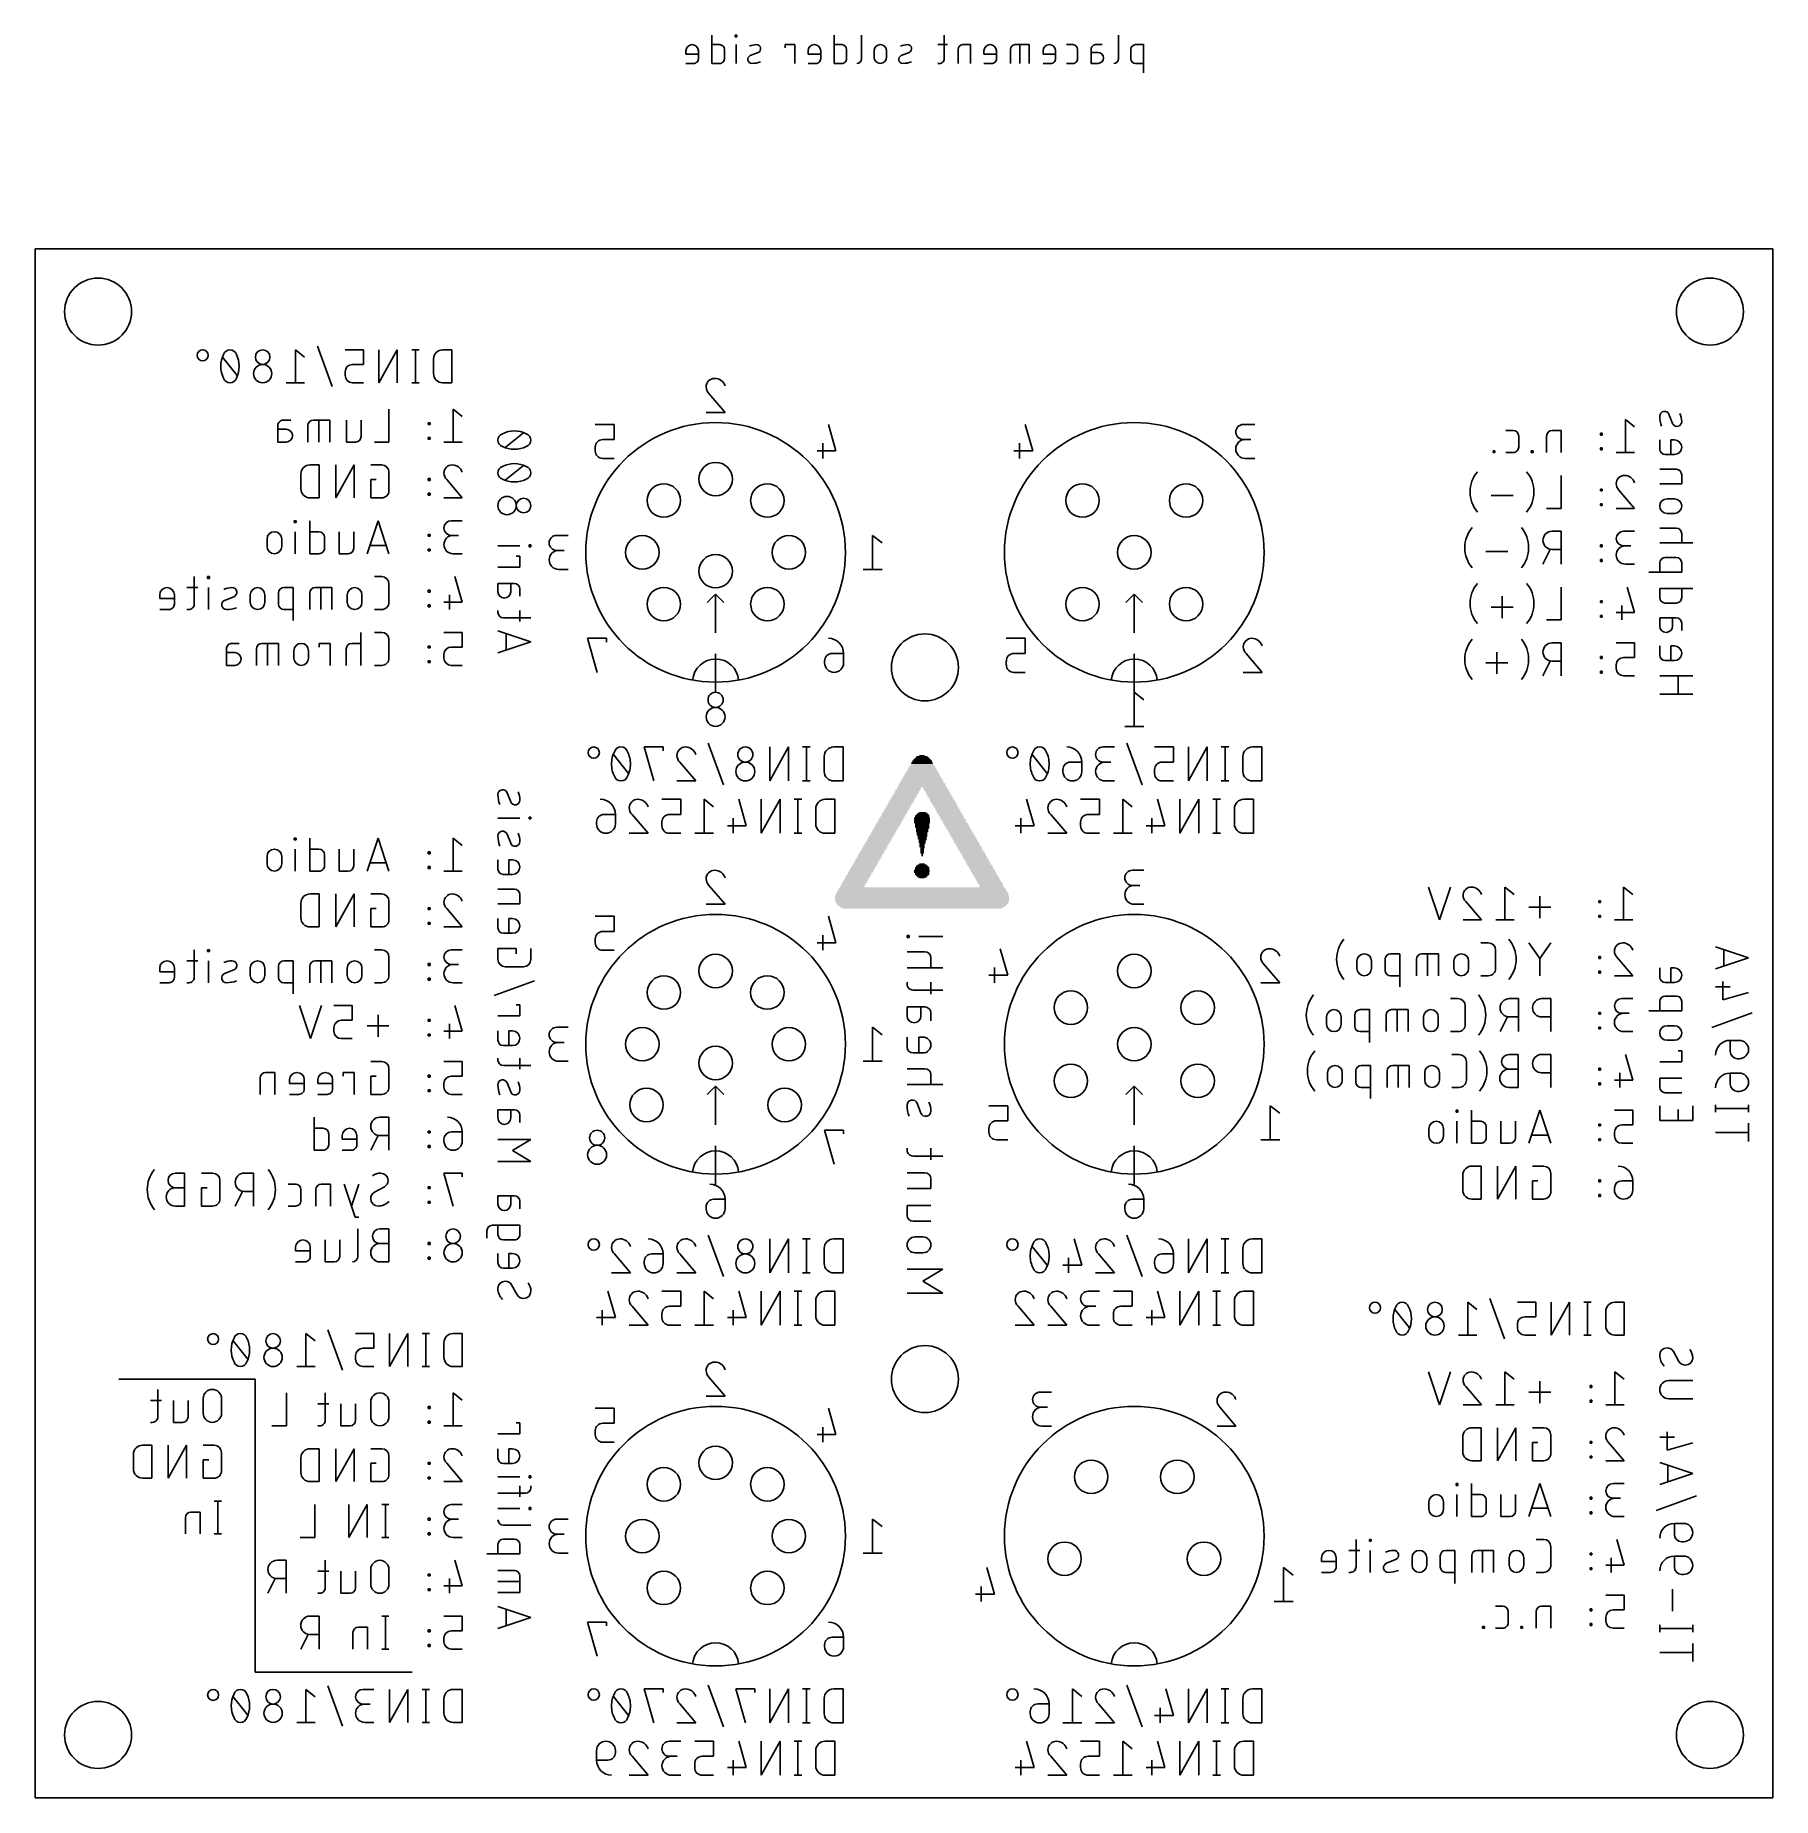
# Model space of a CAD drawing. Extents: x 0 to 83, y 0 to 84.2.
import ezdxf

# ---------------------------------------------------------------- set-up
doc = ezdxf.new("R2010")
doc.units = 0
for name, color, linetype in [('20', 30, 'CONTINUOUS'), ('22', 140, 'CONTINUOUS'), ('26', 253, 'CONTINUOUS')]:
    doc.layers.add(name, color=color, linetype=linetype)

# ---------------------------------------------------------------- blocks, each defined once
blk = doc.blocks.new('RECT')
blk.add_solid([(-0.5, -0.5), (0.5, -0.5), (-0.5, 0.5), (0.5, 0.5)])

msp = doc.modelspace()

# ---------------------------------------------------------------- linework, layer by layer
at = {"layer": '20'}
for p, q in [((0, 0), (0, 74)), ((0, 74), (83, 74)), ((83, 74), (83, 0)), ((83, 0), (0, 0))]:
    msp.add_line(p, q, dxfattribs=at)
for centre, radius in [((3, 71), 1.6), ((80, 71), 1.6), ((32.5, 63), 0.8), ((30.025, 61.975), 0.8), ((34.975, 61.975), 0.8), ((50.025, 61.975), 0.8), ((54.975, 61.975), 0.8), ((29, 59.5), 0.8), ((36, 59.5), 0.8), ((52.5, 59.5), 0.8), ((32.5, 58.6), 0.8), ((30.025, 57.025), 0.8), ((34.975, 57.025), 0.8), ((50.025, 57.025), 0.8), ((54.975, 57.025), 0.8), ((42.5, 54), 1.6), ((32.5, 39.5), 0.8), ((52.5, 39.5), 0.8), ((30.03, 38.47), 0.8), ((34.97, 38.47), 0.8), ((49.469, 37.75), 0.8), ((55.531, 37.75), 0.8), ((29, 36), 0.8), ((36, 36), 0.8), ((52.5, 36), 0.8), ((32.5, 35.1), 0.8), ((49.469, 34.25), 0.8), ((55.531, 34.25), 0.8), ((29.2, 33.1), 0.8), ((35.8, 33.1), 0.8), ((42.5, 20), 1.6), ((32.5, 16), 0.8), ((50.443, 15.332), 0.8), ((54.557, 15.332), 0.8), ((30.025, 14.975), 0.8), ((34.975, 14.975), 0.8), ((29, 12.5), 0.8), ((36, 12.5), 0.8), ((49.171, 11.418), 0.8), ((55.829, 11.418), 0.8), ((30.025, 10.025), 0.8), ((34.975, 10.025), 0.8), ((3, 3), 1.6), ((80, 3), 1.6)]:
    msp.add_circle(centre, radius, dxfattribs=at)
at = {"layer": '22'}
for p, q in [((32.3216, 84.2051), (32.3216, 82.8589)), ((33.5165, 84.2051), (33.4417, 84.2051)), ((33.4417, 84.2051), (33.4417, 84.1303)), ((33.5165, 84.1303), (33.5165, 84.2051)), ((38.1621, 84.2051), (38.1621, 82.8589)), ((39.4699, 84.2051), (39.4699, 83.0833)), ((43.4231, 84.2051), (43.4231, 83.0833)), ((51.744, 84.2051), (51.744, 83.0833)), ((31.0811, 83.4572), (31.0811, 83.3076)), ((31.6794, 83.0833), (31.6794, 83.4572)), ((32.6956, 83.7564), (32.3216, 83.7564)), ((32.9199, 83.0833), (32.9199, 83.532)), ((33.4417, 84.1303), (33.5165, 84.1303)), ((33.4791, 82.8589), (33.4791, 83.7564)), ((34.1591, 83.2328), (34.533, 83.3824)), ((36.2781, 83.7564), (35.8294, 83.7564)), ((35.8294, 83.7564), (35.8294, 83.6068)), ((36.2781, 82.8589), (36.2781, 83.7564)), ((36.9215, 83.4572), (36.9215, 83.3076)), ((37.5198, 83.0833), (37.5198, 83.4572)), ((38.536, 83.7564), (38.1621, 83.7564)), ((38.7604, 83.0833), (38.7604, 83.532)), ((40.0699, 83.4572), (40.0699, 83.1581)), ((40.6682, 83.1581), (40.6682, 83.4572)), ((41.3684, 83.2328), (41.7423, 83.3824)), ((43.5727, 83.7564), (43.124, 83.7564)), ((44.0851, 83.532), (44.0851, 82.8589)), ((44.6835, 83.7564), (44.3095, 83.7564)), ((44.6835, 82.8589), (44.6835, 83.7564)), ((45.3171, 83.4572), (45.3171, 83.3076)), ((45.9154, 83.0833), (45.9154, 83.4572)), ((46.582, 83.532), (46.582, 82.8589)), ((47.4795, 83.7564), (46.8064, 83.7564)), ((47.0308, 82.8589), (47.0308, 83.7564)), ((47.4795, 82.8589), (47.4795, 83.7564)), ((48.1461, 83.4572), (48.1461, 83.3076)), ((48.7444, 83.0833), (48.7444, 83.4572)), ((49.5675, 83.7564), (49.2684, 83.7564)), ((49.7919, 83.0833), (49.7919, 83.532)), ((50.4361, 82.8589), (50.4361, 83.532)), ((50.4361, 83.3824), (50.7726, 83.3824)), ((50.6605, 83.7564), (50.9596, 83.7564)), ((52.3353, 83.532), (52.3353, 83.0833)), ((52.9336, 83.7564), (52.5597, 83.7564)), ((52.9336, 82.4102), (52.9336, 83.7564)), ((31.0811, 83.3076), (31.6794, 83.3076)), ((31.0811, 82.8589), (31.455, 82.8589)), ((32.3216, 82.8589), (32.6956, 82.8589)), ((36.9215, 83.3076), (37.5198, 83.3076)), ((36.9215, 82.8589), (37.2954, 82.8589)), ((38.1621, 82.8589), (38.536, 82.8589)), ((43.1988, 82.8589), (43.124, 82.8589)), ((45.3171, 83.3076), (45.9154, 83.3076)), ((45.3171, 82.8589), (45.6911, 82.8589)), ((48.1461, 83.3076), (48.7444, 83.3076)), ((48.1461, 82.8589), (48.52, 82.8589)), ((49.2684, 82.8589), (49.5675, 82.8589)), ((50.7726, 82.8589), (50.4361, 82.8589)), ((52.5597, 82.8589), (52.9336, 82.8589)), ((32.1839, 67.0903), (32.9516, 66.1872)), ((32.9516, 66.1872), (32.0484, 66.1872)), ((27.6516, 65.6128), (26.7484, 65.6128)), ((27.1097, 64.8903), (27.6516, 64.8903)), ((27.6516, 64.8903), (27.6516, 65.6128)), ((37.8903, 65.6128), (38.2516, 64.3484)), ((47.2903, 65.6128), (47.6516, 64.3484)), ((58.2516, 65.6128), (57.7097, 65.6128)), ((57.7097, 64.8903), (58.0709, 64.8903)), ((26.7484, 64.3484), (26.7484, 64.5291)), ((38.2516, 64.3484), (37.3484, 64.3484)), ((37.6194, 64.7097), (37.6194, 63.9872)), ((47.6516, 64.3484), (46.7484, 64.3484)), ((47.0194, 64.7097), (47.0194, 63.9872)), ((27.6516, 63.9872), (27.1097, 63.9872)), ((58.2516, 63.9872), (57.8, 63.9872)), ((25.4516, 60.3128), (24.9097, 60.3128)), ((40.4516, 59.9516), (40, 60.3128)), ((40, 60.3128), (40, 58.6872)), ((24.9097, 59.5903), (25.2709, 59.5903)), ((25.4516, 58.6872), (25, 58.6872)), ((40.4516, 58.6872), (39.5484, 58.6872)), ((32.5, 57.5), (32.1, 57.1)), ((32.5, 55.65), (32.5, 57.5)), ((32.5, 57.5), (32.9, 57.1)), ((52.5, 57.5), (52.1, 57.1)), ((52.5, 55.65), (52.5, 57.5)), ((52.5, 57.5), (52.9, 57.1)), ((27.2916, 55.3928), (26.3884, 55.3928)), ((26.3884, 55.3928), (26.84, 53.7672)), ((27.2916, 55.2122), (27.2916, 55.3928)), ((47.2916, 55.3928), (46.3884, 55.3928)), ((47.2916, 54.6703), (47.2916, 55.3928)), ((32.5, 52.8), (32.5, 54.65)), ((37.7084, 54.3091), (37.7084, 54.2188)), ((38.6116, 54.6703), (38.0697, 54.6703)), ((38.6116, 54.2188), (38.6116, 54.6703)), ((46.3884, 54.1284), (46.3884, 54.3091)), ((46.7497, 54.6703), (47.2916, 54.6703)), ((52.5, 52.8), (52.5, 54.65)), ((57.8439, 54.6703), (58.6116, 53.7672)), ((47.2916, 53.7672), (46.7497, 53.7672)), ((58.6116, 53.7672), (57.7084, 53.7672)), ((52.9516, 52.4516), (52.5, 52.8128)), ((52.5, 52.8128), (52.5, 51.1872)), ((52.9516, 51.1872), (52.0484, 51.1872)), ((52.9516, 44.3128), (52.4097, 44.3128)), ((32.1839, 43.5903), (32.9516, 42.6872)), ((52.4097, 43.5903), (52.7709, 43.5903)), ((27.6516, 42.1128), (26.7484, 42.1128)), ((27.6516, 41.3903), (27.6516, 42.1128)), ((32.9516, 42.6872), (32.0484, 42.6872)), ((37.8903, 42.1128), (38.2516, 40.8484)), ((52.9516, 42.6872), (52.5, 42.6872)), ((27.1097, 41.3903), (27.6516, 41.3903)), ((26.7484, 40.8484), (26.7484, 41.0291)), ((27.6516, 40.4872), (27.1097, 40.4872)), ((38.2516, 40.8484), (37.3484, 40.8484)), ((37.6194, 41.2097), (37.6194, 40.4872)), ((46.0953, 40.5628), (46.4566, 39.2984)), ((45.8244, 39.6597), (45.8244, 38.9372)), ((58.6789, 39.8403), (59.4466, 38.9372)), ((46.4566, 39.2984), (45.5534, 39.2984)), ((59.4466, 38.9372), (58.5434, 38.9372)), ((25.4516, 36.8128), (24.9097, 36.8128)), ((40.4516, 36.4516), (40, 36.8128)), ((40, 36.8128), (40, 35.1872)), ((24.9097, 36.0903), (25.2709, 36.0903)), ((25.4516, 35.1872), (25, 35.1872)), ((40.4516, 35.1872), (39.5484, 35.1872)), ((32.5, 34), (32.1, 33.6)), ((32.5, 32.15), (32.5, 34)), ((32.5, 34), (32.9, 33.6)), ((52.5, 34), (52.1, 33.6)), ((52.5, 32.15), (52.5, 34)), ((52.5, 34), (52.9, 33.6)), ((46.4566, 33.0628), (45.5534, 33.0628)), ((46.4566, 32.3403), (46.4566, 33.0628)), ((59.4466, 32.7016), (58.995, 33.0628)), ((58.995, 33.0628), (58.995, 31.4372)), ((45.9147, 32.3403), (46.4566, 32.3403)), ((38.6116, 31.8928), (37.7084, 31.8928)), ((37.7084, 31.8928), (38.16, 30.2672)), ((38.6116, 31.7122), (38.6116, 31.8928)), ((45.5534, 31.7984), (45.5534, 31.9791)), ((46.4566, 31.4372), (45.9147, 31.4372)), ((59.4466, 31.4372), (58.5434, 31.4372)), ((32.5, 29.3), (32.5, 31.15)), ((52.5, 29.3), (52.5, 31.15)), ((32.0484, 28.2291), (32.0484, 28.1388)), ((32.9516, 28.5903), (32.4097, 28.5903)), ((32.9516, 28.1388), (32.9516, 28.5903)), ((52.0484, 28.2291), (52.0484, 28.1388)), ((52.9516, 28.5903), (52.4097, 28.5903)), ((52.9516, 28.1388), (52.9516, 28.5903)), ((32.1839, 20.0903), (32.9516, 19.1872)), ((48.5436, 19.3808), (48.0017, 19.3808)), ((27.6516, 18.6128), (26.7484, 18.6128)), ((27.6516, 17.8903), (27.6516, 18.6128)), ((32.9516, 19.1872), (32.0484, 19.1872)), ((37.8903, 18.6128), (38.2516, 17.3484)), ((48.0017, 18.6583), (48.3629, 18.6583)), ((56.5919, 18.6583), (57.3596, 17.7552)), ((27.1097, 17.8903), (27.6516, 17.8903)), ((37.6194, 17.7097), (37.6194, 16.9872)), ((48.5436, 17.7552), (48.092, 17.7552)), ((57.3596, 17.7552), (56.4564, 17.7552)), ((26.7484, 17.3484), (26.7484, 17.5291)), ((27.6516, 16.9872), (27.1097, 16.9872)), ((38.2516, 17.3484), (37.3484, 17.3484)), ((25.4516, 13.3128), (24.9097, 13.3128)), ((40.4516, 12.9516), (40, 13.3128)), ((40, 13.3128), (40, 11.6872)), ((24.9097, 12.5903), (25.2709, 12.5903)), ((25.4516, 11.6872), (25, 11.6872)), ((40.4516, 11.6872), (39.5484, 11.6872)), ((45.4573, 10.9948), (45.8186, 9.7304)), ((60.0846, 10.6336), (59.633, 10.9948)), ((59.633, 10.9948), (59.633, 9.3692)), ((45.8186, 9.7304), (44.9154, 9.7304)), ((45.1864, 10.0917), (45.1864, 9.3692)), ((60.0846, 9.3692), (59.1814, 9.3692)), ((27.2916, 8.3928), (26.3884, 8.3928)), ((26.3884, 8.3928), (26.84, 6.7672)), ((27.2916, 8.2122), (27.2916, 8.3928)), ((38.6116, 7.6703), (38.0697, 7.6703)), ((38.6116, 7.2188), (38.6116, 7.6703)), ((37.7084, 7.3091), (37.7084, 7.2188))]:
    msp.add_line(p, q, dxfattribs=at)
for centre in [(32.5, 59.5), (52.5, 59.5), (32.5, 36), (52.5, 36), (32.5, 12.5), (52.5, 12.5)]:
    msp.add_circle(centre, 6.2, dxfattribs=at)
for centre, radius, start, end in [((31.3802, 83.4572), 0.2992, 0, 180), ((32.6956, 83.532), 0.2244, 0, 90), ((34.4704, 82.9071), 0.8493, 90.819, 114.2391), ((34.461, 83.5625), 0.1939, 291.8014, 90.819), ((37.2206, 83.4572), 0.2992, 0, 180), ((38.536, 83.532), 0.2244, 0, 90), ((40.369, 83.4572), 0.2992, 0, 180), ((41.6797, 82.9071), 0.8493, 90.819, 114.2391), ((41.6703, 83.5625), 0.1939, 291.8014, 90.819), ((44.3095, 83.532), 0.2244, 90, 179.9992), ((45.6163, 83.4572), 0.2992, 0, 180), ((46.8064, 83.532), 0.2244, 90, 179.9992), ((48.4452, 83.4572), 0.2992, 0, 180), ((49.5675, 83.532), 0.2244, 0, 90), ((50.6605, 83.532), 0.2244, 89.9992, 180), ((50.7726, 83.1207), 0.2618, 270, 90), ((52.5597, 83.532), 0.2244, 90, 179.9992), ((31.455, 83.0833), 0.2244, 270, 0.0008), ((32.6956, 83.0833), 0.2244, 270, 0.0008), ((34.2311, 83.0528), 0.1939, 111.8014, 270.819), ((34.2157, 84.1272), 1.2684, 270.819, 289.7904), ((37.2954, 83.0833), 0.2244, 270, 0.0008), ((38.536, 83.0833), 0.2244, 270, 0.0008), ((39.2456, 83.0833), 0.2244, 270.0008, 0), ((40.369, 83.1581), 0.2992, 180, 0), ((41.4404, 83.0528), 0.1939, 111.8014, 270.819), ((41.425, 84.1272), 1.2684, 270.819, 289.7904), ((43.1988, 83.0833), 0.2244, 269.9992, 360), ((45.6911, 83.0833), 0.2244, 270, 0.0008), ((48.52, 83.0833), 0.2244, 270, 0.0008), ((49.5675, 83.0833), 0.2244, 270, 0.0008), ((51.5196, 83.0833), 0.2244, 270.0008, 0), ((52.5597, 83.0833), 0.2244, 180, 270), ((32.4548, 67.4064), 0.4064, 90, 180), ((32.485, 67.4064), 0.4365, 180.0001, 226.3965), ((32.4548, 67.2907), 0.5221, 17.9446, 90.0001), ((27.1097, 64.5291), 0.3612, 90, 180), ((57.8, 64.4388), 0.4516, 90, 270), ((57.7097, 65.2516), 0.3612, 90, 270), ((27.1097, 64.3484), 0.3612, 180, 270), ((24.9097, 59.9516), 0.3612, 90, 270), ((25, 59.1388), 0.4516, 90, 270), ((37.8891, 54.6703), 0.7225, 0, 90), ((58.1148, 54.9864), 0.4064, 90, 180), ((58.145, 54.9864), 0.4365, 180.0001, 226.3965), ((58.1148, 54.8707), 0.5221, 17.9446, 90.0001), ((32.5, 53.3), 1.1045, 5.1944, 174.8056), ((38.16, 54.2188), 0.4516, 180, 0), ((38.0697, 54.3091), 0.3612, 90, 180), ((46.7497, 54.3091), 0.3612, 90, 180), ((46.7497, 54.1284), 0.3612, 180, 270), ((52.5, 53.3), 1.1045, 5.1944, 174.8056), ((32.5, 52.4516), 0.3612, 0, 180), ((32.5, 52.4516), 0.3612, 180, 0), ((32.5, 51.6388), 0.4516, 0, 180), ((32.5, 51.6388), 0.4516, 180, 0), ((32.4548, 43.9064), 0.4064, 90, 180), ((32.485, 43.9064), 0.4365, 180.0001, 226.3965), ((32.4548, 43.7907), 0.5221, 17.9446, 90.0001), ((52.4097, 43.9516), 0.3612, 90, 270), ((52.5, 43.1388), 0.4516, 90, 270), ((27.1097, 41.0291), 0.3612, 90, 180), ((27.1097, 40.8484), 0.3612, 180, 270), ((58.9498, 40.1564), 0.4064, 90, 180), ((58.9498, 40.0407), 0.5221, 17.9446, 90.0001), ((58.98, 40.1564), 0.4365, 180.0001, 226.3965), ((24.9097, 36.4516), 0.3612, 90, 270), ((25, 35.6388), 0.4516, 90, 270), ((45.9147, 31.9791), 0.3612, 90, 180), ((26.84, 30.7188), 0.4516, 0, 180), ((26.84, 31.5316), 0.3612, 0, 180), ((26.84, 31.5316), 0.3612, 180, 0), ((45.9147, 31.7984), 0.3612, 180, 270), ((26.84, 30.7188), 0.4516, 180, 0), ((32.5, 29.8), 1.1045, 5.1944, 174.8056), ((52.5, 29.8), 1.1045, 5.1944, 174.8056), ((32.2291, 28.5903), 0.7225, 0, 90), ((52.2291, 28.5903), 0.7225, 0, 90), ((32.5, 28.1388), 0.4516, 180, 0), ((32.4097, 28.2291), 0.3612, 90, 180), ((52.5, 28.1388), 0.4516, 180, 0), ((52.4097, 28.2291), 0.3612, 90, 180), ((32.4548, 20.4064), 0.4064, 90, 180), ((32.485, 20.4064), 0.4365, 180.0001, 226.3965), ((32.4548, 20.2907), 0.5221, 17.9446, 90.0001), ((48.0017, 19.0196), 0.3612, 90, 270), ((56.8628, 18.9744), 0.4064, 90, 180), ((56.8628, 18.8587), 0.5221, 17.9446, 90.0001), ((48.092, 18.2068), 0.4516, 90, 270), ((56.893, 18.9744), 0.4365, 180.0001, 226.3965), ((27.1097, 17.5291), 0.3612, 90, 180), ((27.1097, 17.3484), 0.3612, 180, 270), ((24.9097, 12.9516), 0.3612, 90, 270), ((25, 12.1388), 0.4516, 90, 270), ((38.0697, 7.3091), 0.3612, 90, 180), ((37.8891, 7.6703), 0.7225, 0, 90), ((32.5, 6.3), 1.1045, 5.1944, 174.8056), ((38.16, 7.2188), 0.4516, 180, 0), ((52.5, 6.3), 1.1045, 5.1944, 174.8056)]:
    msp.add_arc(centre, radius, start, end, dxfattribs=at)
at = {"layer": '26'}
for p, q in [((12.8643, 68.8264), (12.4269, 69.1764)), ((12.4269, 69.1764), (12.4269, 67.6016)), ((14.1837, 67.4266), (13.4838, 69.3514)), ((15.678, 69.1764), (14.8031, 69.1764)), ((15.678, 68.4765), (15.678, 69.1764)), ((17.2932, 69.1764), (16.4183, 67.6016)), ((16.4183, 67.6016), (16.4183, 69.1764)), ((17.2932, 67.6016), (17.2932, 69.1764)), ((18.3333, 69.1764), (17.9834, 69.1764)), ((18.1584, 69.1764), (18.1584, 67.6016)), ((19.8984, 69.1764), (19.461, 69.1764)), ((19.8984, 67.6016), (19.8984, 69.1764)), ((9.6506, 67.9516), (8.9507, 68.8264)), ((15.153, 68.4765), (15.678, 68.4765)), ((19.0235, 68.739), (19.0235, 68.039)), ((12.8643, 67.6016), (11.9895, 67.6016)), ((14.8031, 67.9516), (14.8031, 68.1265)), ((15.678, 67.6016), (15.153, 67.6016)), ((18.3333, 67.6016), (17.9834, 67.6016)), ((19.461, 67.6016), (19.8984, 67.6016)), ((11.8528, 65.8195), (12.2028, 65.8195)), ((14.0716, 65.8195), (13.2842, 65.8195)), ((13.5467, 64.7696), (13.5467, 65.8195)), ((14.0716, 64.7696), (14.0716, 65.8195)), ((14.8641, 64.7696), (14.8641, 65.8195)), ((15.564, 65.8195), (15.564, 65.0321)), ((16.8984, 66.3444), (16.8984, 64.7696)), ((18.8584, 65.6882), (18.7709, 65.6882)), ((18.7709, 65.6882), (18.7709, 65.6007)), ((18.8584, 65.6007), (18.8584, 65.6882)), ((20.3984, 65.9944), (19.961, 66.3444)), ((19.961, 66.3444), (19.961, 64.7696)), ((76.3984, 65.4944), (75.961, 65.8444)), ((75.961, 65.8444), (75.961, 64.2696)), ((78.039, 66.0973), (78.214, 65.6598)), ((11.5903, 64.7696), (11.5903, 65.557)), ((11.5903, 65.382), (11.984, 65.382)), ((13.0218, 65.557), (13.0218, 64.7696)), ((18.7709, 65.6007), (18.8584, 65.6007)), ((18.8584, 64.9883), (18.7709, 64.9883)), ((18.7709, 64.9883), (18.7709, 64.9008)), ((18.7709, 64.9008), (18.8584, 64.9008)), ((18.8584, 64.9008), (18.8584, 64.9883)), ((22.4516, 64.5134), (23.3264, 65.2133)), ((70.6018, 65.3195), (70.2518, 65.3195)), ((70.8642, 64.5321), (70.8642, 65.057)), ((72.1985, 65.057), (72.1985, 64.2696)), ((72.8984, 65.3195), (72.461, 65.3195)), ((72.8984, 64.2696), (72.8984, 65.3195)), ((74.8584, 65.1882), (74.7709, 65.1882)), ((74.7709, 65.1882), (74.7709, 65.1007)), ((74.7709, 65.1007), (74.8584, 65.1007)), ((74.8584, 65.1007), (74.8584, 65.1882)), ((77.6016, 64.8738), (77.6016, 64.4364)), ((78.3015, 64.8738), (78.1265, 64.8738)), ((78.1265, 64.8738), (78.1265, 64.1739)), ((11.984, 64.7696), (11.5903, 64.7696)), ((15.3015, 64.7696), (14.8641, 64.7696)), ((16.8984, 64.7696), (16.1985, 64.7696)), ((20.3984, 64.7696), (19.5235, 64.7696)), ((69.7265, 64.3571), (69.639, 64.3571)), ((69.639, 64.3571), (69.639, 64.2696)), ((69.639, 64.2696), (69.7265, 64.2696)), ((69.7265, 64.2696), (69.7265, 64.3571)), ((70.2518, 64.2696), (70.6018, 64.2696)), ((71.5501, 64.3571), (71.4626, 64.3571)), ((71.4626, 64.3571), (71.4626, 64.2696)), ((71.4626, 64.2696), (71.5501, 64.2696)), ((71.5501, 64.2696), (71.5501, 64.3571)), ((74.8584, 64.4883), (74.7709, 64.4883)), ((74.7709, 64.4883), (74.7709, 64.4008)), ((74.7709, 64.4008), (74.8584, 64.4008)), ((74.8584, 64.4008), (74.8584, 64.4883)), ((76.3984, 64.2696), (75.5235, 64.2696)), ((77.8641, 64.1739), (78.3015, 64.1739)), ((12.6889, 63.24), (12.6889, 62.54)), ((13.5637, 63.6774), (13.1263, 63.6774)), ((13.5637, 62.1026), (13.5637, 63.6774)), ((15.2311, 63.6774), (14.3562, 62.1026)), ((14.3562, 62.1026), (14.3562, 63.6774)), ((15.2311, 62.1026), (15.2311, 63.6774)), ((16.5484, 63.6774), (16.0235, 63.6774)), ((16.8984, 62.4526), (16.8984, 63.3274)), ((22.4516, 62.9503), (23.3264, 63.6502)), ((72.8984, 63.1774), (72.8984, 61.6026)), ((78.389, 63.467), (77.6016, 63.467)), ((78.6515, 62.7671), (78.6515, 63.2045)), ((16.286, 62.9775), (16.0235, 62.9775)), ((16.0235, 62.9775), (16.0235, 62.1026)), ((18.8584, 63.0212), (18.7709, 63.0212)), ((18.7709, 63.0212), (18.7709, 62.9337)), ((18.7709, 62.9337), (18.8584, 62.9337)), ((18.8584, 62.3213), (18.7709, 62.3213)), ((18.7709, 62.3213), (18.7709, 62.2338)), ((18.8584, 62.9337), (18.8584, 63.0212)), ((18.8584, 62.2338), (18.8584, 62.3213)), ((19.6547, 62.9775), (20.3984, 62.1026)), ((74.8584, 62.5212), (74.7709, 62.5212)), ((74.7709, 62.5212), (74.7709, 62.4337)), ((74.7709, 62.4337), (74.8584, 62.4337)), ((74.8584, 62.4337), (74.8584, 62.5212)), ((75.6547, 62.4775), (76.3984, 61.6026)), ((77.6016, 62.7671), (78.6515, 62.7671)), ((13.1263, 62.1026), (13.5637, 62.1026)), ((16.0235, 62.1026), (16.5484, 62.1026)), ((18.7709, 62.2338), (18.8584, 62.2338)), ((20.3984, 62.1026), (19.5235, 62.1026)), ((70.5927, 62.215), (69.5428, 62.215)), ((72.8984, 61.6026), (72.1985, 61.6026)), ((74.8584, 61.8213), (74.7709, 61.8213)), ((74.7709, 61.8213), (74.7709, 61.7338)), ((74.7709, 61.7338), (74.8584, 61.7338)), ((74.8584, 61.7338), (74.8584, 61.8213)), ((76.3984, 61.6026), (75.5235, 61.6026)), ((78.3015, 62.0602), (77.9516, 62.0602)), ((12.4573, 61.0104), (12.3698, 61.0104)), ((12.3698, 61.0104), (12.3698, 60.9229)), ((12.3698, 60.9229), (12.4573, 60.9229)), ((12.4573, 60.9229), (12.4573, 61.0104)), ((13.1145, 61.0104), (13.1145, 59.4356)), ((16.3735, 61.0104), (15.8485, 59.4356)), ((16.8984, 59.4356), (16.3735, 61.0104)), ((20.3984, 61.0104), (19.8735, 61.0104)), ((78.389, 60.6534), (77.6016, 60.6534)), ((77.9516, 61.3603), (78.3015, 61.3603)), ((11.0736, 60.1355), (11.0736, 59.7856)), ((11.7735, 59.7856), (11.7735, 60.1355)), ((12.4136, 59.4356), (12.4136, 60.4855)), ((13.5519, 60.4855), (13.1145, 60.4855)), ((13.8144, 59.6981), (13.8144, 60.223)), ((14.5125, 59.4356), (14.5125, 60.4855)), ((15.2124, 60.4855), (15.2124, 59.6981)), ((15.9798, 59.8293), (16.7672, 59.8293)), ((18.8584, 60.3542), (18.7709, 60.3542)), ((18.7709, 60.3542), (18.7709, 60.2667)), ((18.7709, 60.2667), (18.8584, 60.2667)), ((18.8584, 60.2667), (18.8584, 60.3542)), ((19.8735, 60.3105), (20.2234, 60.3105)), ((22.1016, 59.8093), (23.1515, 59.8093)), ((23.6764, 59.853), (23.5889, 59.853)), ((23.5889, 59.853), (23.5889, 59.7655)), ((23.6764, 59.7655), (23.6764, 59.853)), ((72.8984, 60.5104), (72.461, 60.5104)), ((72.8984, 58.9356), (72.8984, 60.5104)), ((74.8584, 59.8542), (74.7709, 59.8542)), ((74.7709, 59.8542), (74.7709, 59.7667)), ((74.8584, 59.7667), (74.8584, 59.8542)), ((76.3984, 60.5104), (75.8735, 60.5104)), ((75.8735, 59.8105), (76.2234, 59.8105)), ((77.6016, 59.9535), (79.1764, 59.9535)), ((78.6515, 59.9535), (78.6515, 60.3909)), ((13.1145, 59.4356), (13.5519, 59.4356)), ((14.9499, 59.4356), (14.5125, 59.4356)), ((18.8584, 59.6543), (18.7709, 59.6543)), ((18.7709, 59.6543), (18.7709, 59.5668)), ((18.7709, 59.5668), (18.8584, 59.5668)), ((18.8584, 59.5668), (18.8584, 59.6543)), ((20.3984, 59.4356), (19.961, 59.4356)), ((23.1515, 59.3171), (22.9765, 59.3171)), ((23.1515, 58.7922), (23.1515, 59.3171)), ((23.5889, 59.7655), (23.6764, 59.7655)), ((70.3396, 59.548), (69.2897, 59.548)), ((72.0235, 58.9356), (72.3735, 59.6355)), ((72.461, 59.6355), (72.8984, 59.6355)), ((74.7709, 59.7667), (74.8584, 59.7667)), ((74.8584, 59.1543), (74.7709, 59.1543)), ((74.7709, 59.1543), (74.7709, 59.0668)), ((74.7709, 59.0668), (74.8584, 59.0668)), ((74.8584, 59.0668), (74.8584, 59.1543)), ((77.6016, 58.9929), (77.6016, 58.5555)), ((78.389, 59.2554), (77.8641, 59.2554)), ((78.6515, 58.5555), (78.6515, 58.9929)), ((7.5958, 58.3434), (7.5958, 57.0311)), ((8.3196, 58.3434), (8.2321, 58.3434)), ((8.2321, 58.3434), (8.2321, 58.2559)), ((8.2321, 58.2559), (8.3196, 58.2559)), ((8.3196, 58.2559), (8.3196, 58.3434)), ((16.5484, 58.3434), (16.1985, 58.3434)), ((20.0484, 58.3434), (20.3984, 57.1186)), ((22.1016, 58.7922), (23.1515, 58.7922)), ((76.3984, 58.9356), (75.961, 58.9356)), ((77.0767, 58.5555), (78.6515, 58.5555)), ((5.946, 57.4685), (5.946, 57.2935)), ((5.946, 57.2935), (6.6459, 57.2935)), ((6.6459, 57.0311), (6.6459, 57.4685)), ((7.7708, 57.8185), (7.2458, 57.8185)), ((8.2759, 56.7686), (8.2759, 57.8185)), ((9.0471, 57.206), (9.4846, 57.381)), ((10.2706, 57.4685), (10.2706, 57.1186)), ((10.9705, 57.1186), (10.9705, 57.4685)), ((11.6165, 57.556), (11.6165, 57.0311)), ((12.3164, 57.8185), (11.879, 57.8185)), ((12.3164, 56.2437), (12.3164, 57.8185)), ((13.1177, 57.556), (13.1177, 56.7686)), ((14.1675, 57.8185), (13.3801, 57.8185)), ((13.6426, 56.7686), (13.6426, 57.8185)), ((14.1675, 56.7686), (14.1675, 57.8185)), ((14.9079, 57.4685), (14.9079, 57.1186)), ((15.6078, 57.1186), (15.6078, 57.4685)), ((16.8984, 57.1186), (16.8984, 57.9934)), ((18.8584, 57.6872), (18.7709, 57.6872)), ((18.7709, 57.6872), (18.7709, 57.5997)), ((18.7709, 57.5997), (18.8584, 57.5997)), ((18.8584, 57.5997), (18.8584, 57.6872)), ((19.786, 57.4685), (19.786, 56.7686)), ((22.1016, 57.6205), (22.1016, 58.0142)), ((22.1016, 58.0142), (22.889, 58.0142)), ((22.714, 58.0142), (22.714, 57.6205)), ((23.1515, 57.7517), (23.1515, 57.4017)), ((70.0678, 56.3561), (70.0678, 57.406)), ((72.8984, 57.8434), (72.8984, 56.2686)), ((76.0484, 57.8434), (76.3984, 56.6186)), ((79.1764, 57.7789), (77.6016, 57.7789)), ((77.6016, 57.7789), (77.6016, 57.3414)), ((78.6515, 57.3414), (78.6515, 57.7789)), ((5.946, 56.7686), (6.3834, 56.7686)), ((7.3333, 56.7686), (7.2458, 56.7686)), ((11.879, 56.7686), (12.3164, 56.7686)), ((16.1985, 56.7686), (16.5484, 56.7686)), ((18.8584, 56.9873), (18.7709, 56.9873)), ((18.7709, 56.9873), (18.7709, 56.8998)), ((18.7709, 56.8998), (18.8584, 56.8998)), ((18.8584, 56.8998), (18.8584, 56.9873)), ((20.3984, 57.1186), (19.5235, 57.1186)), ((22.1016, 56.6356), (22.1016, 56.7231)), ((23.1515, 56.1982), (23.1515, 56.7231)), ((70.5927, 56.881), (69.5428, 56.881)), ((74.8584, 57.1872), (74.7709, 57.1872)), ((74.7709, 57.1872), (74.7709, 57.0997)), ((74.7709, 57.0997), (74.8584, 57.0997)), ((74.8584, 56.4873), (74.7709, 56.4873)), ((74.7709, 56.4873), (74.7709, 56.3998)), ((74.8584, 57.0997), (74.8584, 57.1872)), ((74.8584, 56.3998), (74.8584, 56.4873)), ((76.3984, 56.6186), (75.5235, 56.6186)), ((75.786, 56.9685), (75.786, 56.2686)), ((77.8641, 57.0789), (78.389, 57.0789)), ((15.5557, 54.1016), (15.5557, 55.6764)), ((16.5484, 55.6764), (16.1985, 55.6764)), ((20.3984, 55.6764), (19.5235, 55.6764)), ((20.3984, 54.9765), (20.3984, 55.6764)), ((23.6764, 55.2241), (22.1016, 55.7491)), ((23.6764, 56.3731), (22.3641, 56.3731)), ((22.4953, 55.6178), (22.4953, 54.8304)), ((72.8984, 56.2686), (72.1985, 56.2686)), ((74.7709, 56.3998), (74.8584, 56.3998)), ((77.6016, 55.9783), (77.6016, 56.372)), ((77.6016, 56.372), (78.389, 56.372)), ((78.214, 56.372), (78.214, 55.9783)), ((78.6515, 56.1096), (78.6515, 55.7596)), ((9.1331, 54.1016), (9.1331, 54.889)), ((9.3956, 55.1515), (9.7455, 55.1515)), ((10.5646, 54.889), (10.5646, 54.1016)), ((11.6144, 55.1515), (10.827, 55.1515)), ((11.0895, 54.1016), (11.0895, 55.1515)), ((11.6144, 54.1016), (11.6144, 55.1515)), ((12.3548, 54.8015), (12.3548, 54.4516)), ((13.0547, 54.4516), (13.0547, 54.8015)), ((14.0865, 55.1515), (13.5616, 55.1515)), ((13.5616, 55.1515), (13.5616, 54.9765)), ((14.0865, 54.1016), (14.0865, 55.1515)), ((14.8558, 54.889), (14.8558, 54.1016)), ((15.5557, 55.1515), (15.1182, 55.1515)), ((16.8984, 54.4516), (16.8984, 55.3264)), ((18.8584, 55.0202), (18.7709, 55.0202)), ((18.7709, 55.0202), (18.7709, 54.9327)), ((18.7709, 54.9327), (18.8584, 54.9327)), ((18.8584, 54.9327), (18.8584, 55.0202)), ((19.8735, 54.9765), (20.3984, 54.9765)), ((22.1016, 54.6992), (23.6764, 55.2241)), ((69.8147, 53.6891), (69.8147, 54.739)), ((72.8984, 55.1764), (72.461, 55.1764)), ((72.8984, 53.6016), (72.8984, 55.1764)), ((76.3984, 55.1764), (75.5235, 55.1764)), ((76.3984, 54.4765), (76.3984, 55.1764)), ((77.6016, 55.0262), (77.6016, 54.5887)), ((78.3015, 55.0262), (78.1265, 55.0262)), ((78.1265, 55.0262), (78.1265, 54.3262)), ((9.1331, 54.714), (9.5268, 54.714)), ((9.5268, 54.1016), (9.1331, 54.1016)), ((16.1985, 54.1016), (16.5484, 54.1016)), ((18.8584, 54.3203), (18.7709, 54.3203)), ((18.7709, 54.3203), (18.7709, 54.2328)), ((18.7709, 54.2328), (18.8584, 54.2328)), ((18.8584, 54.2328), (18.8584, 54.3203)), ((19.5235, 54.4516), (19.5235, 54.6265)), ((20.3984, 54.1016), (19.8735, 54.1016)), ((70.3396, 54.214), (69.2897, 54.214)), ((72.0235, 53.6016), (72.3735, 54.3015)), ((72.461, 54.3015), (72.8984, 54.3015)), ((74.8584, 54.5202), (74.7709, 54.5202)), ((74.7709, 54.5202), (74.7709, 54.4327)), ((74.7709, 54.4327), (74.8584, 54.4327)), ((74.8584, 54.4327), (74.8584, 54.5202)), ((75.5235, 53.9516), (75.5235, 54.1265)), ((75.8735, 54.4765), (76.3984, 54.4765)), ((77.8641, 54.3262), (78.3015, 54.3262)), ((74.8584, 53.8203), (74.7709, 53.8203)), ((74.7709, 53.8203), (74.7709, 53.7328)), ((74.7709, 53.7328), (74.8584, 53.7328)), ((74.8584, 53.7328), (74.8584, 53.8203)), ((76.3984, 53.6016), (75.8735, 53.6016)), ((79.1764, 53.6026), (77.6016, 53.6026)), ((78.4765, 52.7277), (78.4765, 53.6026)), ((77.6016, 52.7277), (79.1764, 52.7277)), ((28.3421, 48.9374), (27.6196, 49.8406)), ((29.9955, 50.2018), (29.0924, 50.2018)), ((29.0924, 50.2018), (29.544, 48.5762)), ((29.9955, 50.0212), (29.9955, 50.2018)), ((32.8751, 48.3956), (32.1527, 50.3824)), ((35.9875, 50.2018), (35.0844, 48.5762)), ((35.0844, 48.5762), (35.0844, 50.2018)), ((35.9875, 48.5762), (35.9875, 50.2018)), ((37.0192, 50.2018), (36.6579, 50.2018)), ((36.8385, 50.2018), (36.8385, 48.5762)), ((37.6896, 49.7502), (37.6896, 49.0278)), ((38.5927, 50.2018), (38.1411, 50.2018)), ((38.5927, 48.5762), (38.5927, 50.2018)), ((48.3421, 48.9374), (47.6196, 49.8406)), ((51.5586, 50.2018), (51.0168, 50.2018)), ((52.8751, 48.3956), (52.1527, 50.3824)), ((54.3723, 50.2018), (53.4691, 50.2018)), ((54.3723, 49.4793), (54.3723, 50.2018)), ((55.9875, 50.2018), (55.0844, 48.5762)), ((55.0844, 48.5762), (55.0844, 50.2018)), ((55.9875, 48.5762), (55.9875, 50.2018)), ((57.0192, 50.2018), (56.6579, 50.2018)), ((56.8385, 50.2018), (56.8385, 48.5762)), ((57.6896, 49.7502), (57.6896, 49.0278)), ((58.5927, 50.2018), (58.1411, 50.2018)), ((58.5927, 48.5762), (58.5927, 50.2018)), ((30.791, 49.4793), (31.5586, 48.5762)), ((49.0924, 49.1181), (49.0924, 49.0278)), ((49.9955, 49.4793), (49.4537, 49.4793)), ((49.9955, 49.0278), (49.9955, 49.4793)), ((51.0168, 49.4793), (51.378, 49.4793)), ((53.4691, 48.9374), (53.4691, 49.1181)), ((53.8304, 49.4793), (54.3723, 49.4793)), ((22.539, 48.0161), (22.714, 47.5787)), ((31.5586, 48.5762), (30.6555, 48.5762)), ((37.0192, 48.5762), (36.6579, 48.5762)), ((38.1411, 48.5762), (38.5927, 48.5762)), ((51.5586, 48.5762), (51.1071, 48.5762)), ((54.3723, 48.5762), (53.8304, 48.5762)), ((57.0192, 48.5762), (56.6579, 48.5762)), ((58.1411, 48.5762), (58.5927, 48.5762)), ((30.8413, 47.7018), (29.9382, 47.7018)), ((30.8413, 46.9793), (30.8413, 47.7018)), ((32.4045, 47.3406), (31.9529, 47.7018)), ((31.9529, 47.7018), (31.9529, 46.0762)), ((33.6063, 47.7018), (33.9676, 46.4374)), ((35.5828, 47.7018), (34.6797, 46.0762)), ((34.6797, 46.0762), (34.6797, 47.7018)), ((35.5828, 46.0762), (35.5828, 47.7018)), ((36.6145, 47.7018), (36.2532, 47.7018)), ((36.4339, 47.7018), (36.4339, 46.0762)), ((37.2849, 47.2502), (37.2849, 46.5278)), ((38.188, 47.7018), (37.7365, 47.7018)), ((38.188, 46.0762), (38.188, 47.7018)), ((47.3539, 47.7018), (47.7151, 46.4374)), ((50.8413, 47.7018), (49.9382, 47.7018)), ((50.8413, 46.9793), (50.8413, 47.7018)), ((52.4045, 47.3406), (51.9529, 47.7018)), ((51.9529, 47.7018), (51.9529, 46.0762)), ((53.6063, 47.7018), (53.9676, 46.4374)), ((55.5828, 47.7018), (54.6797, 46.0762)), ((54.6797, 46.0762), (54.6797, 47.7018)), ((55.5828, 46.0762), (55.5828, 47.7018)), ((56.6145, 47.7018), (56.2532, 47.7018)), ((56.4339, 47.7018), (56.4339, 46.0762)), ((57.2849, 47.2502), (57.2849, 46.5278)), ((58.188, 47.7018), (57.7365, 47.7018)), ((58.188, 46.0762), (58.188, 47.7018)), ((22.1016, 46.8074), (23.1515, 46.8074)), ((23.6764, 46.8512), (23.5889, 46.8512)), ((23.5889, 46.8512), (23.5889, 46.7637)), ((23.5889, 46.7637), (23.6764, 46.7637)), ((23.6764, 46.7637), (23.6764, 46.8512)), ((26.812, 46.6181), (26.812, 46.5278)), ((27.7151, 46.9793), (27.1732, 46.9793)), ((27.7151, 46.5278), (27.7151, 46.9793)), ((28.5106, 46.9793), (29.2782, 46.0762)), ((29.9382, 46.4374), (29.9382, 46.6181)), ((30.2995, 46.9793), (30.8413, 46.9793)), ((33.9676, 46.4374), (33.0645, 46.4374)), ((33.3354, 46.7987), (33.3354, 46.0762)), ((47.7151, 46.4374), (46.812, 46.4374)), ((47.0829, 46.7987), (47.0829, 46.0762)), ((48.5106, 46.9793), (49.2782, 46.0762)), ((49.9382, 46.4374), (49.9382, 46.6181)), ((50.2995, 46.9793), (50.8413, 46.9793)), ((53.9676, 46.4374), (53.0645, 46.4374)), ((53.3354, 46.7987), (53.3354, 46.0762)), ((12.4573, 45.8454), (12.3698, 45.8454)), ((12.3698, 45.8454), (12.3698, 45.7579)), ((12.3698, 45.7579), (12.4573, 45.7579)), ((12.4573, 45.7579), (12.4573, 45.8454)), ((13.1145, 45.8454), (13.1145, 44.2706)), ((16.3735, 45.8454), (15.8485, 44.2706)), ((16.8984, 44.2706), (16.3735, 45.8454)), ((20.3984, 45.4954), (19.961, 45.8454)), ((19.961, 45.8454), (19.961, 44.2706)), ((22.539, 46.0362), (22.714, 45.5987)), ((29.2782, 46.0762), (28.3751, 46.0762)), ((30.8413, 46.0762), (30.2995, 46.0762)), ((32.4045, 46.0762), (31.5014, 46.0762)), ((36.6145, 46.0762), (36.2532, 46.0762)), ((37.7365, 46.0762), (38.188, 46.0762)), ((49.2782, 46.0762), (48.3751, 46.0762)), ((50.8413, 46.0762), (50.2995, 46.0762)), ((52.4045, 46.0762), (51.5014, 46.0762)), ((56.6145, 46.0762), (56.2532, 46.0762)), ((57.7365, 46.0762), (58.188, 46.0762)), ((11.0736, 44.9705), (11.0736, 44.6206)), ((11.7735, 44.6206), (11.7735, 44.9705)), ((12.4136, 44.2706), (12.4136, 45.3205)), ((13.5519, 45.3205), (13.1145, 45.3205)), ((13.8144, 44.5331), (13.8144, 45.058)), ((14.5125, 44.2706), (14.5125, 45.3205)), ((15.2124, 45.3205), (15.2124, 44.5331)), ((15.9798, 44.6643), (16.7672, 44.6643)), ((18.8584, 45.1892), (18.7709, 45.1892)), ((18.7709, 45.1892), (18.7709, 45.1017)), ((18.7709, 45.1017), (18.8584, 45.1017)), ((18.8584, 45.1017), (18.8584, 45.1892)), ((22.1016, 44.8127), (22.1016, 44.3752)), ((22.8015, 44.8127), (22.6265, 44.8127)), ((22.6265, 44.8127), (22.6265, 44.1128)), ((13.1145, 44.2706), (13.5519, 44.2706)), ((14.9499, 44.2706), (14.5125, 44.2706)), ((18.8584, 44.4893), (18.7709, 44.4893)), ((18.7709, 44.4893), (18.7709, 44.4018)), ((18.7709, 44.4018), (18.8584, 44.4018)), ((18.8584, 44.4018), (18.8584, 44.4893)), ((20.3984, 44.2706), (19.5235, 44.2706)), ((22.3641, 44.1128), (22.8015, 44.1128)), ((13.5637, 43.1784), (13.1263, 43.1784)), ((13.5637, 41.6036), (13.5637, 43.1784)), ((15.2311, 43.1784), (14.3562, 41.6036)), ((14.3562, 41.6036), (14.3562, 43.1784)), ((15.2311, 41.6036), (15.2311, 43.1784)), ((16.5484, 43.1784), (16.0235, 43.1784)), ((22.889, 43.4059), (22.1016, 43.4059)), ((23.1515, 42.706), (23.1515, 43.1434)), ((67.0799, 41.9366), (66.555, 43.5114)), ((67.0799, 41.9366), (66.555, 43.5114)), ((67.6048, 43.5114), (67.0799, 41.9366)), ((67.6048, 43.5114), (67.0799, 41.9366)), ((70.6436, 43.1614), (70.2061, 43.5114)), ((70.2061, 43.5114), (70.2061, 41.9366)), ((70.6436, 43.1614), (70.2061, 43.5114)), ((70.2061, 43.5114), (70.2061, 41.9366)), ((71.8735, 42.0241), (71.8735, 43.074)), ((71.8735, 42.0241), (71.8735, 43.074)), ((76.3137, 43.1614), (75.8763, 43.5114)), ((75.8763, 43.5114), (75.8763, 41.9366)), ((12.6889, 42.741), (12.6889, 42.041)), ((16.286, 42.4785), (16.0235, 42.4785)), ((16.0235, 42.4785), (16.0235, 41.6036)), ((16.8984, 41.9536), (16.8984, 42.8284)), ((18.8584, 42.5222), (18.7709, 42.5222)), ((18.7709, 42.5222), (18.7709, 42.4347)), ((18.7709, 42.4347), (18.8584, 42.4347)), ((18.8584, 42.4347), (18.8584, 42.5222)), ((19.6547, 42.4785), (20.3984, 41.6036)), ((22.1016, 42.706), (23.1515, 42.706)), ((68.3368, 42.8115), (69.0805, 41.9366)), ((68.3368, 42.8115), (69.0805, 41.9366)), ((72.3984, 42.549), (71.3485, 42.549)), ((72.3984, 42.549), (71.3485, 42.549)), ((74.7737, 42.8552), (74.6863, 42.8552)), ((74.6863, 42.8552), (74.6863, 42.7677)), ((74.6863, 42.7677), (74.7737, 42.7677)), ((74.7737, 42.1553), (74.6863, 42.1553)), ((74.6863, 42.1553), (74.6863, 42.0678)), ((74.7737, 42.7677), (74.7737, 42.8552)), ((74.7737, 42.0678), (74.7737, 42.1553)), ((13.1263, 41.6036), (13.5637, 41.6036)), ((16.0235, 41.6036), (16.5484, 41.6036)), ((18.8584, 41.8223), (18.7709, 41.8223)), ((18.7709, 41.8223), (18.7709, 41.7348)), ((18.7709, 41.7348), (18.8584, 41.7348)), ((18.8584, 41.7348), (18.8584, 41.8223)), ((20.3984, 41.6036), (19.5235, 41.6036)), ((22.1016, 41.9991), (22.1016, 41.5616)), ((22.3641, 41.2992), (22.8015, 41.2992)), ((22.8015, 41.9991), (22.6265, 41.9991)), ((22.6265, 41.9991), (22.6265, 41.2992)), ((69.0805, 41.9366), (68.2056, 41.9366)), ((69.0805, 41.9366), (68.2056, 41.9366)), ((70.6436, 41.9366), (69.7687, 41.9366)), ((70.6436, 41.9366), (69.7687, 41.9366)), ((74.6863, 42.0678), (74.7737, 42.0678)), ((76.3137, 41.9366), (75.4389, 41.9366)), ((7.5958, 40.5114), (7.5958, 39.1991)), ((8.3196, 40.5114), (8.2321, 40.5114)), ((8.2321, 40.5114), (8.2321, 40.4239)), ((8.2321, 40.4239), (8.3196, 40.4239)), ((8.3196, 40.4239), (8.3196, 40.5114)), ((16.5484, 40.5114), (16.1985, 40.5114)), ((20.3984, 40.5114), (19.8735, 40.5114)), ((22.9765, 40.5755), (22.1016, 40.5755)), ((22.1016, 40.5755), (22.1016, 40.0506)), ((22.9765, 40.3131), (22.9765, 40.5755)), ((23.6764, 40.0506), (23.6764, 40.5755)), ((41.7436, 41.2001), (41.6491, 41.2001)), ((41.6491, 41.2001), (41.6491, 41.1056)), ((41.6491, 41.1056), (41.7436, 41.1056)), ((41.7436, 41.1056), (41.7436, 41.2001)), ((42.2164, 41.1528), (43.3509, 41.1528)), ((69.4126, 40.8444), (69.0627, 40.8444)), ((69.4126, 40.8444), (69.0627, 40.8444)), ((69.7626, 39.6196), (69.7626, 40.4944)), ((69.7626, 39.6196), (69.7626, 40.4944)), ((71.8735, 40.1007), (71.3485, 40.8444)), ((71.8735, 40.1007), (71.3485, 40.8444)), ((72.3984, 40.8444), (71.8735, 40.1007)), ((72.3984, 40.8444), (71.8735, 40.1007)), ((81.8434, 40.1246), (80.2686, 40.6495)), ((81.8434, 40.1246), (80.2686, 40.6495)), ((80.6623, 40.5183), (80.6623, 39.7309)), ((80.6623, 40.5183), (80.6623, 39.7309)), ((5.946, 39.6365), (5.946, 39.4615)), ((6.6459, 39.1991), (6.6459, 39.6365)), ((7.7708, 39.9865), (7.2458, 39.9865)), ((8.2759, 38.9366), (8.2759, 39.9865)), ((10.2706, 39.6365), (10.2706, 39.2866)), ((10.9705, 39.2866), (10.9705, 39.6365)), ((11.6165, 39.724), (11.6165, 39.1991)), ((12.3164, 39.9865), (11.879, 39.9865)), ((12.3164, 38.4117), (12.3164, 39.9865)), ((13.1177, 39.724), (13.1177, 38.9366)), ((14.1675, 39.9865), (13.3801, 39.9865)), ((13.6426, 38.9366), (13.6426, 39.9865)), ((14.1675, 38.9366), (14.1675, 39.9865)), ((14.9079, 39.6365), (14.9079, 39.2866)), ((15.6078, 39.2866), (15.6078, 39.6365)), ((16.8984, 39.2866), (16.8984, 40.1614)), ((18.8584, 39.8552), (18.7709, 39.8552)), ((18.7709, 39.8552), (18.7709, 39.7677)), ((18.7709, 39.7677), (18.8584, 39.7677)), ((18.8584, 39.7677), (18.8584, 39.8552)), ((19.8735, 39.8115), (20.2234, 39.8115)), ((22.4516, 39.7007), (23.3264, 39.7007)), ((42.5, 40.4143), (41.6491, 40.4143)), ((41.6491, 39.658), (43.3509, 39.658)), ((42.7836, 39.658), (42.7836, 40.1307)), ((63.1348, 39.9695), (63.1348, 39.6196)), ((63.1348, 39.9695), (63.1348, 39.6196)), ((63.8347, 39.6196), (63.8347, 39.9695)), ((63.8347, 39.6196), (63.8347, 39.9695)), ((64.4807, 40.057), (64.4807, 39.5321)), ((64.4807, 40.057), (64.4807, 39.5321)), ((65.1806, 40.3195), (64.7431, 40.3195)), ((65.1806, 40.3195), (64.7431, 40.3195)), ((65.1806, 38.7447), (65.1806, 40.3195)), ((65.1806, 38.7447), (65.1806, 40.3195)), ((65.9818, 40.057), (65.9818, 39.2696)), ((65.9818, 40.057), (65.9818, 39.2696)), ((67.0317, 40.3195), (66.2443, 40.3195)), ((67.0317, 40.3195), (66.2443, 40.3195)), ((66.5068, 39.2696), (66.5068, 40.3195)), ((66.5068, 39.2696), (66.5068, 40.3195)), ((67.0317, 39.2696), (67.0317, 40.3195)), ((67.0317, 39.2696), (67.0317, 40.3195)), ((67.772, 39.9695), (67.772, 39.6196)), ((67.772, 39.9695), (67.772, 39.6196)), ((68.4719, 39.6196), (68.4719, 39.9695)), ((68.4719, 39.6196), (68.4719, 39.9695)), ((71.8735, 39.2696), (71.8735, 40.1007)), ((71.8735, 39.2696), (71.8735, 40.1007)), ((74.7737, 40.1882), (74.6863, 40.1882)), ((74.6863, 40.1882), (74.6863, 40.1007)), ((74.6863, 40.1007), (74.7737, 40.1007)), ((74.7737, 40.1007), (74.7737, 40.1882)), ((75.5701, 40.1445), (76.3137, 39.2696)), ((77.6016, 39.6484), (77.6016, 39.211)), ((77.6016, 39.6484), (77.6016, 39.211)), ((78.3015, 39.6484), (78.1265, 39.6484)), ((78.1265, 39.6484), (78.1265, 38.9485)), ((78.3015, 39.6484), (78.1265, 39.6484)), ((78.1265, 39.6484), (78.1265, 38.9485)), ((80.2686, 39.5997), (81.8434, 40.1246)), ((80.2686, 39.5997), (81.8434, 40.1246)), ((5.946, 39.4615), (6.6459, 39.4615)), ((5.946, 38.9366), (6.3834, 38.9366)), ((7.3333, 38.9366), (7.2458, 38.9366)), ((9.0471, 39.374), (9.4846, 39.549)), ((11.879, 38.9366), (12.3164, 38.9366)), ((16.1985, 38.9366), (16.5484, 38.9366)), ((18.8584, 39.1553), (18.7709, 39.1553)), ((18.7709, 39.1553), (18.7709, 39.0678)), ((18.7709, 39.0678), (18.8584, 39.0678)), ((18.8584, 39.0678), (18.8584, 39.1553)), ((20.3984, 38.9366), (19.961, 38.9366)), ((21.9266, 38.3292), (23.8514, 39.0291)), ((41.6491, 38.8707), (41.6491, 38.9652)), ((42.7836, 38.398), (42.7836, 38.9652)), ((64.7431, 39.2696), (65.1806, 39.2696)), ((64.7431, 39.2696), (65.1806, 39.2696)), ((69.0627, 39.2696), (69.4126, 39.2696)), ((69.0627, 39.2696), (69.4126, 39.2696)), ((74.7737, 39.4883), (74.6863, 39.4883)), ((74.6863, 39.4883), (74.6863, 39.4008)), ((74.6863, 39.4008), (74.7737, 39.4008)), ((74.7737, 39.4008), (74.7737, 39.4883)), ((76.3137, 39.2696), (75.4389, 39.2696)), ((77.8641, 38.9485), (78.3015, 38.9485)), ((77.8641, 38.9485), (78.3015, 38.9485)), ((80.9685, 38.7364), (80.2686, 38.7364)), ((80.9685, 38.7364), (80.2686, 38.7364)), ((80.6186, 38.124), (80.6186, 38.9989)), ((80.6186, 38.124), (80.6186, 38.9989)), ((43.3509, 38.5871), (41.9327, 38.5871)), ((67.9624, 38.1774), (67.6124, 38.1774)), ((67.9624, 38.1774), (67.6124, 38.1774)), ((70.8496, 38.1774), (70.4122, 38.1774)), ((70.8496, 38.1774), (70.4122, 38.1774)), ((70.8496, 36.6026), (70.8496, 38.1774)), ((70.8496, 36.6026), (70.8496, 38.1774)), ((72.3984, 38.1774), (71.961, 38.1774)), ((72.3984, 38.1774), (71.961, 38.1774)), ((72.3984, 36.6026), (72.3984, 38.1774)), ((72.3984, 36.6026), (72.3984, 38.1774)), ((76.3137, 38.1774), (75.7888, 38.1774)), ((77.6016, 38.0401), (77.6016, 37.6026)), ((77.6016, 38.0401), (77.6016, 37.6026)), ((78.389, 38.3025), (77.8641, 38.3025)), ((78.389, 38.3025), (77.8641, 38.3025)), ((78.6515, 37.6026), (78.6515, 38.0401)), ((78.6515, 37.6026), (78.6515, 38.0401)), ((81.8434, 38.474), (80.6186, 38.124)), ((81.8434, 38.474), (80.6186, 38.124)), ((13.143, 36.2696), (12.6181, 37.8444)), ((13.6679, 37.8444), (13.143, 36.2696)), ((15.1436, 37.8444), (14.2687, 37.8444)), ((14.6186, 37.1445), (15.1436, 37.1445)), ((15.1436, 37.1445), (15.1436, 37.8444)), ((16.3735, 36.3571), (16.3735, 37.407)), ((18.8584, 37.1882), (18.7709, 37.1882)), ((18.7709, 37.1882), (18.7709, 37.1007)), ((18.7709, 37.1007), (18.8584, 37.1007)), ((18.8584, 37.1007), (18.8584, 37.1882)), ((20.0484, 37.8444), (20.3984, 36.6196)), ((22.1016, 37.3495), (23.1515, 37.3495)), ((23.1515, 37.8744), (22.9765, 37.8744)), ((23.1515, 37.3495), (23.1515, 37.8744)), ((41.6491, 37.3556), (41.6491, 37.781)), ((41.6491, 37.781), (42.5, 37.781)), ((42.3109, 37.781), (42.3109, 37.3556)), ((42.7836, 37.4974), (42.7836, 37.1192)), ((61.6845, 37.3025), (61.6845, 36.9526)), ((61.6845, 37.3025), (61.6845, 36.9526)), ((62.3844, 36.9526), (62.3844, 37.3025)), ((62.3844, 36.9526), (62.3844, 37.3025)), ((63.0304, 37.39), (63.0304, 36.8651)), ((63.0304, 37.39), (63.0304, 36.8651)), ((63.7303, 37.6525), (63.2929, 37.6525)), ((63.7303, 37.6525), (63.2929, 37.6525)), ((63.7303, 36.0777), (63.7303, 37.6525)), ((63.7303, 36.0777), (63.7303, 37.6525)), ((64.5316, 37.39), (64.5316, 36.6026)), ((64.5316, 37.39), (64.5316, 36.6026)), ((65.5814, 37.6525), (64.794, 37.6525)), ((65.5814, 37.6525), (64.794, 37.6525)), ((65.0565, 36.6026), (65.0565, 37.6525)), ((65.0565, 36.6026), (65.0565, 37.6525)), ((65.5814, 36.6026), (65.5814, 37.6525)), ((65.5814, 36.6026), (65.5814, 37.6525)), ((66.3218, 37.3025), (66.3218, 36.9526)), ((66.3218, 37.3025), (66.3218, 36.9526)), ((67.0217, 36.9526), (67.0217, 37.3025)), ((67.0217, 36.9526), (67.0217, 37.3025)), ((68.3123, 36.9526), (68.3123, 37.8274)), ((68.3123, 36.9526), (68.3123, 37.8274)), ((69.9748, 36.6026), (70.3247, 37.3025)), ((69.9748, 36.6026), (70.3247, 37.3025)), ((70.4122, 37.3025), (70.8496, 37.3025)), ((70.4122, 37.3025), (70.8496, 37.3025)), ((71.961, 37.3025), (72.3984, 37.3025)), ((71.961, 37.3025), (72.3984, 37.3025)), ((74.7737, 37.5212), (74.6863, 37.5212)), ((74.6863, 37.5212), (74.6863, 37.4337)), ((74.6863, 37.4337), (74.7737, 37.4337)), ((74.7737, 37.4337), (74.7737, 37.5212)), ((75.7888, 37.4775), (76.1388, 37.4775)), ((77.0767, 37.6026), (78.6515, 37.6026)), ((77.0767, 37.6026), (78.6515, 37.6026)), ((80.0936, 36.8047), (82.0184, 37.5046)), ((80.0936, 36.8047), (82.0184, 37.5046)), ((14.2687, 36.6196), (14.2687, 36.7945)), ((15.1436, 36.2696), (14.6186, 36.2696)), ((16.8984, 36.882), (15.8485, 36.882)), ((18.8584, 36.4883), (18.7709, 36.4883)), ((18.7709, 36.4883), (18.7709, 36.4008)), ((18.7709, 36.4008), (18.8584, 36.4008)), ((18.8584, 36.4008), (18.8584, 36.4883)), ((20.3984, 36.6196), (19.5235, 36.6196)), ((19.786, 36.9695), (19.786, 36.2696)), ((22.1016, 36.6324), (22.1016, 36.1949)), ((22.8015, 36.6324), (22.6265, 36.6324)), ((22.6265, 36.6324), (22.6265, 35.9324)), ((41.6491, 36.3384), (41.6491, 35.8657)), ((42.4055, 36.3384), (42.2164, 36.3384)), ((42.2164, 36.3384), (42.2164, 35.582)), ((63.2929, 36.6026), (63.7303, 36.6026)), ((63.2929, 36.6026), (63.7303, 36.6026)), ((67.6124, 36.6026), (67.9624, 36.6026)), ((67.6124, 36.6026), (67.9624, 36.6026)), ((74.7737, 36.8213), (74.6863, 36.8213)), ((74.6863, 36.8213), (74.6863, 36.7338)), ((74.6863, 36.7338), (74.7737, 36.7338)), ((74.7737, 36.7338), (74.7737, 36.8213)), ((76.3137, 36.6026), (75.8763, 36.6026)), ((78.3015, 36.8869), (77.9516, 36.8869)), ((78.3015, 36.8869), (77.9516, 36.8869)), ((22.3641, 35.9324), (22.8015, 35.9324)), ((41.9327, 35.582), (42.4055, 35.582)), ((68.0145, 35.5104), (67.6645, 35.5104)), ((68.0145, 35.5104), (67.6645, 35.5104)), ((70.8353, 35.5104), (70.3978, 35.5104)), ((70.8353, 35.5104), (70.3978, 35.5104)), ((70.8353, 33.9356), (70.8353, 35.5104)), ((70.8353, 33.9356), (70.8353, 35.5104)), ((72.3984, 35.5104), (71.961, 35.5104)), ((72.3984, 35.5104), (71.961, 35.5104)), ((72.3984, 33.9356), (72.3984, 35.5104)), ((72.3984, 33.9356), (72.3984, 35.5104)), ((75.9638, 35.5104), (76.3137, 34.2856)), ((77.9516, 36.187), (78.3015, 36.187)), ((77.9516, 36.187), (78.3015, 36.187)), ((78.6515, 35.6801), (78.4765, 35.6801)), ((78.6515, 35.6801), (78.4765, 35.6801)), ((78.6515, 35.1551), (78.6515, 35.6801)), ((78.6515, 35.1551), (78.6515, 35.6801)), ((80.9685, 36.1853), (80.9685, 35.6604)), ((81.406, 36.1853), (80.9685, 36.1853)), ((80.9685, 36.1853), (80.9685, 35.6604)), ((81.406, 36.1853), (80.9685, 36.1853)), ((11.4442, 34.6525), (11.0068, 34.6525)), ((11.4442, 33.6026), (11.4442, 34.6525)), ((15.2376, 34.6525), (14.7126, 34.6525)), ((14.7126, 34.6525), (14.7126, 34.4775)), ((15.2376, 33.6026), (15.2376, 34.6525)), ((16.5484, 35.1774), (16.0235, 35.1774)), ((16.8984, 33.9526), (16.8984, 34.8274)), ((20.3984, 35.1774), (19.5235, 35.1774)), ((20.3984, 34.4775), (20.3984, 35.1774)), ((22.1016, 35.245), (22.1016, 35.3325)), ((23.6764, 34.9825), (22.3641, 34.9825)), ((23.1515, 34.8076), (23.1515, 35.3325)), ((42.5, 34.8308), (41.6491, 34.8308)), ((42.7836, 34.0745), (42.7836, 34.5472)), ((61.7366, 34.6355), (61.7366, 34.2856)), ((61.7366, 34.6355), (61.7366, 34.2856)), ((62.4365, 34.2856), (62.4365, 34.6355)), ((62.4365, 34.2856), (62.4365, 34.6355)), ((63.0825, 34.723), (63.0825, 34.1981)), ((63.0825, 34.723), (63.0825, 34.1981)), ((63.7824, 34.9855), (63.345, 34.9855)), ((63.7824, 34.9855), (63.345, 34.9855)), ((63.7824, 33.4107), (63.7824, 34.9855)), ((63.7824, 33.4107), (63.7824, 34.9855)), ((64.5837, 34.723), (64.5837, 33.9356)), ((64.5837, 34.723), (64.5837, 33.9356)), ((65.6335, 34.9855), (64.8461, 34.9855)), ((65.6335, 34.9855), (64.8461, 34.9855)), ((65.1086, 33.9356), (65.1086, 34.9855)), ((65.1086, 33.9356), (65.1086, 34.9855)), ((65.6335, 33.9356), (65.6335, 34.9855)), ((65.6335, 33.9356), (65.6335, 34.9855)), ((66.3739, 34.6355), (66.3739, 34.2856)), ((66.3739, 34.6355), (66.3739, 34.2856)), ((67.0738, 34.2856), (67.0738, 34.6355)), ((67.0738, 34.2856), (67.0738, 34.6355)), ((68.3644, 34.2856), (68.3644, 35.1604)), ((68.3644, 34.2856), (68.3644, 35.1604)), ((70.8353, 34.8105), (70.3978, 34.8105)), ((70.8353, 34.8105), (70.3978, 34.8105)), ((71.961, 34.6355), (72.3984, 34.6355)), ((71.961, 34.6355), (72.3984, 34.6355)), ((74.7737, 34.8542), (74.6863, 34.8542)), ((74.6863, 34.8542), (74.6863, 34.7667)), ((74.6863, 34.7667), (74.7737, 34.7667)), ((74.7737, 34.7667), (74.7737, 34.8542)), ((75.7013, 34.6355), (75.7013, 33.9356)), ((77.6016, 35.1551), (78.6515, 35.1551)), ((77.6016, 35.1551), (78.6515, 35.1551)), ((80.9685, 34.6222), (80.9685, 34.0972)), ((81.406, 34.6222), (80.9685, 34.6222)), ((80.9685, 34.6222), (80.9685, 34.0972)), ((81.406, 34.6222), (80.9685, 34.6222)), ((81.3185, 35.3104), (81.406, 35.3104)), ((81.3185, 35.3104), (81.406, 35.3104)), ((10.7443, 34.39), (10.7443, 33.6026)), ((12.1511, 34.3025), (12.1511, 34.1275)), ((12.1511, 34.1275), (12.851, 34.1275)), ((12.851, 33.8651), (12.851, 34.3025)), ((13.5058, 34.3025), (13.5058, 34.1275)), ((13.5058, 34.1275), (14.2057, 34.1275)), ((14.2057, 33.8651), (14.2057, 34.3025)), ((16.286, 34.4775), (16.0235, 34.4775)), ((16.0235, 34.4775), (16.0235, 33.6026)), ((18.8584, 34.5212), (18.7709, 34.5212)), ((18.7709, 34.5212), (18.7709, 34.4337)), ((18.7709, 34.4337), (18.8584, 34.4337)), ((18.8584, 33.8213), (18.7709, 33.8213)), ((18.7709, 33.8213), (18.7709, 33.7338)), ((18.7709, 33.7338), (18.8584, 33.7338)), ((18.8584, 34.4337), (18.8584, 34.5212)), ((18.8584, 33.7338), (18.8584, 33.8213)), ((19.5235, 33.9526), (19.5235, 34.1275)), ((19.8735, 34.4775), (20.3984, 34.4775)), ((22.539, 34.1564), (22.714, 33.719)), ((41.6491, 34.0745), (43.3509, 34.0745)), ((63.345, 33.9356), (63.7824, 33.9356)), ((63.345, 33.9356), (63.7824, 33.9356)), ((67.6645, 33.9356), (68.0145, 33.9356)), ((67.6645, 33.9356), (68.0145, 33.9356)), ((70.3978, 33.9356), (70.8353, 33.9356)), ((70.3978, 33.9356), (70.8353, 33.9356)), ((74.7737, 34.1543), (74.6863, 34.1543)), ((74.6863, 34.1543), (74.6863, 34.0668)), ((74.6863, 34.0668), (74.7737, 34.0668)), ((74.7737, 34.0668), (74.7737, 34.1543)), ((76.3137, 34.2856), (75.4389, 34.2856)), ((77.6016, 33.9485), (77.6016, 34.3859)), ((77.6016, 34.3859), (78.6515, 34.3859)), ((77.6016, 33.9485), (77.6016, 34.3859)), ((77.6016, 34.3859), (78.6515, 34.3859)), ((78.6515, 33.686), (77.8641, 33.686)), ((78.6515, 33.686), (77.8641, 33.686)), ((81.3185, 33.7473), (81.406, 33.7473)), ((81.3185, 33.7473), (81.406, 33.7473)), ((12.1511, 33.6026), (12.5885, 33.6026)), ((13.5058, 33.6026), (13.9432, 33.6026)), ((16.0235, 33.6026), (16.5484, 33.6026)), ((20.3984, 33.6026), (19.8735, 33.6026)), ((22.1016, 32.4783), (22.1016, 32.872)), ((22.1016, 32.872), (22.889, 32.872)), ((22.714, 32.872), (22.714, 32.4783)), ((42.1218, 33.1815), (42.3109, 32.7088)), ((67.9573, 32.8434), (67.8698, 32.8434)), ((67.8698, 32.8434), (67.8698, 32.7559)), ((67.9573, 32.8434), (67.8698, 32.8434)), ((67.8698, 32.8434), (67.8698, 32.7559)), ((67.9573, 32.7559), (67.9573, 32.8434)), ((67.9573, 32.7559), (67.9573, 32.8434)), ((68.6145, 32.8434), (68.6145, 31.2686)), ((68.6145, 32.8434), (68.6145, 31.2686)), ((71.8735, 32.8434), (71.3485, 31.2686)), ((71.8735, 32.8434), (71.3485, 31.2686)), ((72.3984, 31.2686), (71.8735, 32.8434)), ((72.3984, 31.2686), (71.8735, 32.8434)), ((76.3137, 32.8434), (75.4389, 32.8434)), ((76.3137, 32.1435), (76.3137, 32.8434)), ((77.6016, 33.0515), (77.6016, 32.3516)), ((77.6016, 33.0515), (77.6016, 32.3516)), ((78.4765, 32.3516), (78.4765, 32.8765)), ((78.4765, 32.3516), (78.4765, 32.8765)), ((79.1764, 32.3516), (79.1764, 33.0515)), ((79.1764, 32.3516), (79.1764, 33.0515)), ((80.2686, 32.7592), (80.2686, 33.1092)), ((80.2686, 32.7592), (80.2686, 33.1092)), ((81.8434, 32.9342), (80.2686, 32.9342)), ((81.8434, 32.9342), (80.2686, 32.9342)), ((81.8434, 32.7592), (81.8434, 33.1092)), ((81.8434, 32.7592), (81.8434, 33.1092)), ((13.3172, 32.5104), (13.3172, 30.9356)), ((16.8984, 32.5104), (16.461, 32.5104)), ((16.8984, 30.9356), (16.8984, 32.5104)), ((23.1515, 32.6096), (23.1515, 32.2596)), ((67.8698, 32.7559), (67.9573, 32.7559)), ((67.8698, 32.7559), (67.9573, 32.7559)), ((67.9136, 31.2686), (67.9136, 32.3185)), ((67.9136, 31.2686), (67.9136, 32.3185)), ((69.0519, 32.3185), (68.6145, 32.3185)), ((69.0519, 32.3185), (68.6145, 32.3185)), ((69.3144, 31.5311), (69.3144, 32.056)), ((69.3144, 31.5311), (69.3144, 32.056)), ((70.0125, 31.2686), (70.0125, 32.3185)), ((70.0125, 31.2686), (70.0125, 32.3185)), ((70.7124, 32.3185), (70.7124, 31.5311)), ((70.7124, 32.3185), (70.7124, 31.5311)), ((74.7737, 32.1872), (74.6863, 32.1872)), ((74.6863, 32.1872), (74.6863, 32.0997)), ((74.6863, 32.0997), (74.7737, 32.0997)), ((74.7737, 32.0997), (74.7737, 32.1872)), ((75.7888, 32.1435), (76.3137, 32.1435)), ((77.6016, 32.3516), (79.1764, 32.3516)), ((77.6016, 32.3516), (79.1764, 32.3516)), ((81.8434, 31.3505), (81.8434, 32.2254)), ((81.8434, 31.3505), (81.8434, 32.2254)), ((13.7547, 31.9855), (13.3172, 31.9855)), ((14.0171, 31.1981), (14.0171, 31.723)), ((14.6631, 31.6355), (14.6631, 31.4605)), ((14.6631, 31.4605), (15.363, 31.4605)), ((15.363, 31.1981), (15.363, 31.6355)), ((16.0235, 30.9356), (16.3735, 31.6355)), ((16.461, 31.6355), (16.8984, 31.6355)), ((18.8584, 31.8542), (18.7709, 31.8542)), ((18.7709, 31.8542), (18.7709, 31.7667)), ((18.7709, 31.7667), (18.8584, 31.7667)), ((18.8584, 31.7667), (18.8584, 31.8542)), ((19.5235, 31.4605), (19.5235, 31.373)), ((20.3984, 31.8105), (19.8735, 31.8105)), ((20.3984, 31.373), (20.3984, 31.8105)), ((23.6764, 31.4406), (22.1016, 31.4406)), ((22.8015, 30.9157), (23.6764, 31.4406)), ((66.5736, 31.9685), (66.5736, 31.6186)), ((66.5736, 31.9685), (66.5736, 31.6186)), ((67.2735, 31.6186), (67.2735, 31.9685)), ((67.2735, 31.6186), (67.2735, 31.9685)), ((68.6145, 31.2686), (69.0519, 31.2686)), ((68.6145, 31.2686), (69.0519, 31.2686)), ((70.4499, 31.2686), (70.0125, 31.2686)), ((70.4499, 31.2686), (70.0125, 31.2686)), ((71.4798, 31.6623), (72.2672, 31.6623)), ((71.4798, 31.6623), (72.2672, 31.6623)), ((74.7737, 31.4873), (74.6863, 31.4873)), ((74.6863, 31.4873), (74.6863, 31.3998)), ((74.6863, 31.3998), (74.7737, 31.3998)), ((74.7737, 31.3998), (74.7737, 31.4873)), ((75.4389, 31.6186), (75.4389, 31.7935)), ((76.3137, 31.2686), (75.7888, 31.2686)), ((80.2686, 31.7879), (81.8434, 31.7879)), ((80.2686, 31.7879), (81.8434, 31.7879)), ((13.3172, 30.9356), (13.7547, 30.9356)), ((14.6631, 30.9356), (15.1006, 30.9356)), ((18.8584, 31.1543), (18.7709, 31.1543)), ((18.7709, 31.1543), (18.7709, 31.0668)), ((18.7709, 31.0668), (18.8584, 31.0668)), ((18.8584, 31.0668), (18.8584, 31.1543)), ((22.1016, 30.3907), (23.6764, 30.3907)), ((23.6764, 30.3907), (22.8015, 30.9157)), ((41.6491, 30.9422), (41.6491, 31.0367)), ((43.3509, 30.6585), (41.9327, 30.6585)), ((42.7836, 30.4694), (42.7836, 31.0367)), ((7.1296, 29.8434), (6.6921, 29.8434)), ((7.1296, 28.2686), (7.1296, 29.8434)), ((8.4723, 29.8434), (7.9474, 29.8434)), ((8.8223, 28.6186), (8.8223, 29.4934)), ((10.4265, 29.8434), (9.989, 29.8434)), ((10.4265, 28.2686), (10.4265, 29.8434)), ((20.3984, 29.8434), (19.5235, 29.8434)), ((19.5235, 29.8434), (19.961, 28.2686)), ((20.3984, 29.6684), (20.3984, 29.8434)), ((42.5, 29.8615), (41.6491, 29.8615)), ((42.7836, 29.1052), (42.7836, 29.5779)), ((68.1889, 29.739), (68.1889, 29.039)), ((68.1889, 29.739), (68.1889, 29.039)), ((69.0637, 30.1764), (68.6263, 30.1764)), ((69.0637, 30.1764), (68.6263, 30.1764)), ((69.0637, 28.6016), (69.0637, 30.1764)), ((69.0637, 28.6016), (69.0637, 30.1764)), ((70.7311, 30.1764), (69.8562, 28.6016)), ((69.8562, 28.6016), (69.8562, 30.1764)), ((70.7311, 30.1764), (69.8562, 28.6016)), ((69.8562, 28.6016), (69.8562, 30.1764)), ((70.7311, 28.6016), (70.7311, 30.1764)), ((70.7311, 28.6016), (70.7311, 30.1764)), ((72.0484, 30.1764), (71.5235, 30.1764)), ((72.0484, 30.1764), (71.5235, 30.1764)), ((71.786, 29.4765), (71.5235, 29.4765)), ((71.5235, 29.4765), (71.5235, 28.6016)), ((71.786, 29.4765), (71.5235, 29.4765)), ((71.5235, 29.4765), (71.5235, 28.6016)), ((72.3984, 28.9516), (72.3984, 29.8264)), ((72.3984, 28.9516), (72.3984, 29.8264)), ((74.7737, 29.5202), (74.6863, 29.5202)), ((74.6863, 29.5202), (74.6863, 29.4327)), ((74.7737, 29.4327), (74.7737, 29.5202)), ((76.3137, 29.4765), (75.7888, 29.4765)), ((76.3137, 29.039), (76.3137, 29.4765)), ((7.1296, 29.1435), (6.6921, 29.1435)), ((8.2098, 29.1435), (7.9474, 29.1435)), ((7.9474, 29.1435), (7.9474, 28.2686)), ((9.5516, 28.2686), (9.9015, 28.9685)), ((9.989, 28.9685), (10.4265, 28.9685)), ((12.4301, 29.3185), (12.0802, 29.3185)), ((12.6926, 28.5311), (12.6926, 29.056)), ((13.4016, 29.056), (13.4016, 28.2686)), ((14.1015, 29.3185), (13.6641, 29.3185)), ((14.1015, 28.2686), (14.1015, 29.3185)), ((15.2812, 27.7437), (14.7563, 29.3185)), ((15.4562, 29.3185), (15.1063, 28.2686)), ((16.1985, 28.9248), (16.6797, 29.1872)), ((18.8584, 29.1872), (18.7709, 29.1872)), ((18.7709, 29.1872), (18.7709, 29.0997)), ((18.7709, 29.0997), (18.8584, 29.0997)), ((18.8584, 29.0997), (18.8584, 29.1872)), ((22.1016, 28.3621), (22.1016, 28.7558)), ((22.1016, 28.7558), (22.889, 28.7558)), ((22.714, 28.7558), (22.714, 28.3621)), ((41.6491, 29.1052), (42.7836, 29.1052)), ((74.6863, 29.4327), (74.7737, 29.4327)), ((74.7737, 28.8203), (74.6863, 28.8203)), ((74.6863, 28.8203), (74.6863, 28.7328)), ((74.6863, 28.7328), (74.7737, 28.7328)), ((74.7737, 28.7328), (74.7737, 28.8203)), ((75.4389, 29.1265), (75.4389, 29.039)), ((6.6921, 28.2686), (7.1296, 28.2686)), ((7.9474, 28.2686), (8.4723, 28.2686)), ((12.0802, 28.2686), (12.4301, 28.2686)), ((18.8584, 28.4873), (18.7709, 28.4873)), ((18.7709, 28.4873), (18.7709, 28.3998)), ((18.7709, 28.3998), (18.8584, 28.3998)), ((18.8584, 28.3998), (18.8584, 28.4873)), ((23.1515, 28.4934), (23.1515, 28.1434)), ((41.6491, 27.8254), (41.6491, 28.2982)), ((41.6491, 28.2982), (42.7836, 28.2982)), ((68.6263, 28.6016), (69.0637, 28.6016)), ((68.6263, 28.6016), (69.0637, 28.6016)), ((71.5235, 28.6016), (72.0484, 28.6016)), ((71.5235, 28.6016), (72.0484, 28.6016)), ((15.4562, 27.7437), (15.2812, 27.7437)), ((15.4116, 27.1764), (15.4116, 25.8641)), ((16.8984, 27.1764), (16.461, 27.1764)), ((16.8984, 25.6016), (16.8984, 27.1764)), ((21.5767, 27.0865), (21.5767, 26.7366)), ((23.1515, 27.349), (21.8391, 27.349)), ((22.1016, 27.349), (22.1016, 26.9116)), ((23.1515, 26.9116), (23.1515, 27.349)), ((42.7836, 27.5418), (41.9327, 27.5418)), ((12.437, 26.3015), (12.437, 26.1265)), ((12.437, 26.1265), (13.1369, 26.1265)), ((13.1369, 25.8641), (13.1369, 26.3015)), ((13.8438, 25.6016), (13.8438, 26.6515)), ((14.5437, 26.6515), (14.5437, 25.8641)), ((16.8984, 26.4765), (16.461, 26.4765)), ((18.8584, 26.5202), (18.7709, 26.5202)), ((18.7709, 26.5202), (18.7709, 26.4327)), ((18.7709, 26.4327), (18.8584, 26.4327)), ((18.8584, 26.4327), (18.8584, 26.5202)), ((22.3641, 26.6491), (22.889, 26.6491)), ((32.8751, 24.8956), (32.1527, 26.8824)), ((35.9875, 26.7018), (35.0844, 25.0762)), ((35.0844, 25.0762), (35.0844, 26.7018)), ((35.9875, 25.0762), (35.9875, 26.7018)), ((37.0192, 26.7018), (36.6579, 26.7018)), ((36.8385, 26.7018), (36.8385, 25.0762)), ((37.6896, 26.2502), (37.6896, 25.5278)), ((38.5927, 26.7018), (38.1411, 26.7018)), ((38.5927, 25.0762), (38.5927, 26.7018)), ((42.4055, 26.7906), (42.0273, 26.7906)), ((48.3421, 25.4374), (47.6196, 26.3406)), ((49.6343, 26.7018), (49.9955, 25.4374)), ((52.8751, 24.8956), (52.1527, 26.8824)), ((55.9875, 26.7018), (55.0844, 25.0762)), ((55.0844, 25.0762), (55.0844, 26.7018)), ((55.9875, 25.0762), (55.9875, 26.7018)), ((57.0192, 26.7018), (56.6579, 26.7018)), ((56.8385, 26.7018), (56.8385, 25.0762)), ((57.6896, 26.2502), (57.6896, 25.5278)), ((58.5927, 26.7018), (58.1411, 26.7018)), ((58.5927, 25.0762), (58.5927, 26.7018)), ((12.437, 25.6016), (12.8744, 25.6016)), ((14.2812, 25.6016), (13.8438, 25.6016)), ((16.461, 25.6016), (16.8984, 25.6016)), ((18.8584, 25.8203), (18.7709, 25.8203)), ((18.7709, 25.8203), (18.7709, 25.7328)), ((18.7709, 25.7328), (18.8584, 25.7328)), ((18.8584, 25.7328), (18.8584, 25.8203)), ((22.1016, 26.0031), (22.1016, 25.5657)), ((22.3641, 25.3032), (22.8015, 25.3032)), ((22.8015, 26.0031), (22.6265, 26.0031)), ((22.6265, 26.0031), (22.6265, 25.3032)), ((27.6648, 25.9793), (28.4324, 25.0762)), ((29.0924, 25.6181), (29.0924, 25.5278)), ((29.9955, 25.9793), (29.4537, 25.9793)), ((29.9955, 25.5278), (29.9955, 25.9793)), ((30.791, 25.9793), (31.5586, 25.0762)), ((42.0273, 26.0343), (42.4055, 26.0343)), ((49.9955, 25.4374), (49.0924, 25.4374)), ((49.3633, 25.7987), (49.3633, 25.0762)), ((50.791, 25.9793), (51.5586, 25.0762)), ((53.4691, 25.6181), (53.4691, 25.5278)), ((54.3723, 25.9793), (53.8304, 25.9793)), ((54.3723, 25.5278), (54.3723, 25.9793)), ((22.7578, 24.5088), (23.0202, 24.0276)), ((28.4324, 25.0762), (27.5293, 25.0762)), ((31.5586, 25.0762), (30.6555, 25.0762)), ((37.0192, 25.0762), (36.6579, 25.0762)), ((38.1411, 25.0762), (38.5927, 25.0762)), ((43.3509, 25.2488), (41.6491, 25.2488)), ((42.4055, 24.6816), (43.3509, 25.2488)), ((43.3509, 24.1143), (42.4055, 24.6816)), ((51.5586, 25.0762), (50.6555, 25.0762)), ((57.0192, 25.0762), (56.6579, 25.0762)), ((58.1411, 25.0762), (58.5927, 25.0762)), ((27.3539, 24.2018), (27.7151, 22.9374)), ((30.8413, 24.2018), (29.9382, 24.2018)), ((30.8413, 23.4793), (30.8413, 24.2018)), ((32.4045, 23.8406), (31.9529, 24.2018)), ((31.9529, 24.2018), (31.9529, 22.5762)), ((33.6063, 24.2018), (33.9676, 22.9374)), ((35.5828, 24.2018), (34.6797, 22.5762)), ((34.6797, 22.5762), (34.6797, 24.2018)), ((35.5828, 22.5762), (35.5828, 24.2018)), ((36.6145, 24.2018), (36.2532, 24.2018)), ((36.4339, 24.2018), (36.4339, 22.5762)), ((37.2849, 23.7502), (37.2849, 23.0278)), ((38.188, 24.2018), (37.7365, 24.2018)), ((38.188, 22.5762), (38.188, 24.2018)), ((41.6491, 24.1143), (43.3509, 24.1143)), ((50.8413, 24.2018), (50.2995, 24.2018)), ((52.4045, 24.2018), (51.5014, 24.2018)), ((52.4045, 23.4793), (52.4045, 24.2018)), ((53.6063, 24.2018), (53.9676, 22.9374)), ((55.5828, 24.2018), (54.6797, 22.5762)), ((54.6797, 22.5762), (54.6797, 24.2018)), ((55.5828, 22.5762), (55.5828, 24.2018)), ((56.6145, 24.2018), (56.2532, 24.2018)), ((56.4339, 24.2018), (56.4339, 22.5762)), ((57.2849, 23.7502), (57.2849, 23.0278)), ((58.188, 24.2018), (57.7365, 24.2018)), ((58.188, 22.5762), (58.188, 24.2018)), ((68.8643, 23.3264), (68.4269, 23.6764)), ((68.4269, 23.6764), (68.4269, 22.1016)), ((70.1837, 21.9266), (69.4838, 23.8514)), ((71.678, 23.6764), (70.8031, 23.6764)), ((71.678, 22.9765), (71.678, 23.6764)), ((73.2932, 23.6764), (72.4183, 22.1016)), ((72.4183, 22.1016), (72.4183, 23.6764)), ((73.2932, 22.1016), (73.2932, 23.6764)), ((74.3333, 23.6764), (73.9834, 23.6764)), ((74.1584, 23.6764), (74.1584, 22.1016)), ((75.8984, 23.6764), (75.461, 23.6764)), ((75.8984, 22.1016), (75.8984, 23.6764)), ((27.7151, 22.9374), (26.812, 22.9374)), ((27.0829, 23.2987), (27.0829, 22.5762)), ((28.5106, 23.4793), (29.2782, 22.5762)), ((29.9382, 22.9374), (29.9382, 23.1181)), ((30.2995, 23.4793), (30.8413, 23.4793)), ((33.9676, 22.9374), (33.0645, 22.9374)), ((33.3354, 23.2987), (33.3354, 22.5762)), ((46.9475, 23.4793), (47.7151, 22.5762)), ((48.5106, 23.4793), (49.2782, 22.5762)), ((50.2995, 23.4793), (50.6607, 23.4793)), ((51.5014, 22.9374), (51.5014, 23.1181)), ((51.8626, 23.4793), (52.4045, 23.4793)), ((53.9676, 22.9374), (53.0645, 22.9374)), ((53.3354, 23.2987), (53.3354, 22.5762)), ((65.6506, 22.4516), (64.9507, 23.3264)), ((71.153, 22.9765), (71.678, 22.9765)), ((75.0235, 23.239), (75.0235, 22.539)), ((13.3643, 21.8264), (12.9269, 22.1764)), ((12.9269, 22.1764), (12.9269, 20.6016)), ((14.6837, 20.4266), (13.9838, 22.3514)), ((16.178, 22.1764), (15.3031, 22.1764)), ((16.178, 21.4765), (16.178, 22.1764)), ((17.7932, 22.1764), (16.9183, 20.6016)), ((16.9183, 20.6016), (16.9183, 22.1764)), ((17.7932, 20.6016), (17.7932, 22.1764)), ((18.8333, 22.1764), (18.4834, 22.1764)), ((18.6584, 22.1764), (18.6584, 20.6016)), ((20.3984, 22.1764), (19.961, 22.1764)), ((20.3984, 20.6016), (20.3984, 22.1764)), ((29.2782, 22.5762), (28.3751, 22.5762)), ((30.8413, 22.5762), (30.2995, 22.5762)), ((32.4045, 22.5762), (31.5014, 22.5762)), ((36.6145, 22.5762), (36.2532, 22.5762)), ((37.7365, 22.5762), (38.188, 22.5762)), ((47.7151, 22.5762), (46.812, 22.5762)), ((49.2782, 22.5762), (48.3751, 22.5762)), ((50.8413, 22.5762), (50.3898, 22.5762)), ((52.4045, 22.5762), (51.8626, 22.5762)), ((56.6145, 22.5762), (56.2532, 22.5762)), ((57.7365, 22.5762), (58.188, 22.5762)), ((68.8643, 22.1016), (67.9895, 22.1016)), ((70.8031, 22.4516), (70.8031, 22.6265)), ((71.678, 22.1016), (71.153, 22.1016)), ((74.3333, 22.1016), (73.9834, 22.1016)), ((75.461, 22.1016), (75.8984, 22.1016)), ((10.1506, 20.9516), (9.4507, 21.8264)), ((15.3031, 20.9516), (15.3031, 21.1265)), ((15.653, 21.4765), (16.178, 21.4765)), ((19.5235, 21.739), (19.5235, 21.039)), ((78.2578, 21.3226), (78.5202, 20.8414)), ((13.3643, 20.6016), (12.4895, 20.6016)), ((16.178, 20.6016), (15.653, 20.6016)), ((18.8333, 20.6016), (18.4834, 20.6016)), ((19.961, 20.6016), (20.3984, 20.6016)), ((67.0799, 18.7696), (66.555, 20.3444)), ((67.6048, 20.3444), (67.0799, 18.7696)), ((70.6436, 19.9944), (70.2061, 20.3444)), ((70.2061, 20.3444), (70.2061, 18.7696)), ((75.8984, 19.9944), (75.461, 20.3444)), ((75.461, 20.3444), (75.461, 18.7696)), ((4, 20), (10.5, 20)), ((5.853, 19.5104), (5.853, 18.1981)), ((10.5, 20), (10.5, 7)), ((68.3368, 19.6445), (69.0805, 18.7696)), ((72.3984, 19.382), (71.3485, 19.382)), ((71.8735, 18.8571), (71.8735, 19.907)), ((74.3584, 19.6882), (74.2709, 19.6882)), ((74.2709, 19.6882), (74.2709, 19.6007)), ((74.2709, 19.6007), (74.3584, 19.6007)), ((74.3584, 19.6007), (74.3584, 19.6882)), ((78.039, 19.9344), (79.1764, 19.9344)), ((6.028, 18.9855), (5.5031, 18.9855)), ((6.6, 17.9356), (6.6, 18.9855)), ((7.2999, 18.9855), (7.2999, 18.1981)), ((8.0235, 19.073), (8.0235, 18.373)), ((8.8984, 18.373), (8.8984, 19.073)), ((11.997, 19.3444), (11.997, 17.7696)), ((14.028, 18.8195), (13.5031, 18.8195)), ((13.853, 19.3444), (13.853, 18.0321)), ((14.6, 17.7696), (14.6, 18.8195)), ((15.2999, 18.8195), (15.2999, 18.0321)), ((16.0235, 18.907), (16.0235, 18.207)), ((16.8984, 18.207), (16.8984, 18.907)), ((18.8584, 18.6882), (18.7709, 18.6882)), ((18.7709, 18.6882), (18.7709, 18.6007)), ((18.7709, 18.6007), (18.8584, 18.6007)), ((18.8584, 18.6007), (18.8584, 18.6882)), ((20.3984, 18.9944), (19.961, 19.3444)), ((19.961, 19.3444), (19.961, 17.7696)), ((69.0805, 18.7696), (68.2056, 18.7696)), ((70.6436, 18.7696), (69.7687, 18.7696)), ((74.3584, 18.9883), (74.2709, 18.9883)), ((74.2709, 18.9883), (74.2709, 18.9008)), ((74.2709, 18.9008), (74.3584, 18.9008)), ((74.3584, 18.9008), (74.3584, 18.9883)), ((75.8984, 18.7696), (75.0235, 18.7696)), ((79.1764, 19.0595), (78.039, 19.0595)), ((5.5905, 17.9356), (5.5031, 17.9356)), ((7.0374, 17.9356), (6.6, 17.9356)), ((11.997, 17.7696), (11.2971, 17.7696)), ((13.5905, 17.7696), (13.5031, 17.7696)), ((15.0374, 17.7696), (14.6, 17.7696)), ((18.8584, 17.9883), (18.7709, 17.9883)), ((18.7709, 17.9883), (18.7709, 17.9008)), ((18.7709, 17.9008), (18.8584, 17.9008)), ((18.8584, 17.9008), (18.8584, 17.9883)), ((20.3984, 17.7696), (19.5235, 17.7696)), ((23.1515, 17.9142), (22.9765, 17.9142)), ((23.1515, 17.3892), (23.1515, 17.9142)), ((5.5637, 16.8434), (5.1263, 16.8434)), ((5.5637, 15.2686), (5.5637, 16.8434)), ((7.2311, 16.8434), (6.3562, 15.2686)), ((6.3562, 15.2686), (6.3562, 16.8434)), ((7.2311, 15.2686), (7.2311, 16.8434)), ((8.5484, 16.8434), (8.0235, 16.8434)), ((22.1016, 17.3892), (23.1515, 17.3892)), ((68.1889, 17.24), (68.1889, 16.54)), ((69.0637, 17.6774), (68.6263, 17.6774)), ((69.0637, 16.1026), (69.0637, 17.6774)), ((70.7311, 17.6774), (69.8562, 16.1026)), ((69.8562, 16.1026), (69.8562, 17.6774)), ((70.7311, 16.1026), (70.7311, 17.6774)), ((72.0484, 17.6774), (71.5235, 17.6774)), ((71.786, 16.9775), (71.5235, 16.9775)), ((71.5235, 16.9775), (71.5235, 16.1026)), ((72.3984, 16.4526), (72.3984, 17.3274)), ((74.3584, 17.0212), (74.2709, 17.0212)), ((74.2709, 17.0212), (74.2709, 16.9337)), ((74.2709, 16.9337), (74.3584, 16.9337)), ((74.3584, 16.9337), (74.3584, 17.0212)), ((75.1547, 16.9775), (75.8984, 16.1026)), ((78.3015, 17.2231), (77.6016, 17.2231)), ((77.9516, 16.6106), (77.9516, 17.4855)), ((79.1764, 16.9606), (77.9516, 16.6106)), ((4.6889, 16.406), (4.6889, 15.706)), ((8.286, 16.1435), (8.0235, 16.1435)), ((8.0235, 16.1435), (8.0235, 15.2686)), ((8.8984, 15.6186), (8.8984, 16.4934)), ((12.6889, 16.24), (12.6889, 15.54)), ((13.5637, 16.6774), (13.1263, 16.6774)), ((13.5637, 15.1026), (13.5637, 16.6774)), ((15.2311, 16.6774), (14.3562, 15.1026)), ((14.3562, 15.1026), (14.3562, 16.6774)), ((15.2311, 15.1026), (15.2311, 16.6774)), ((16.5484, 16.6774), (16.0235, 16.6774)), ((16.8984, 15.4526), (16.8984, 16.3274)), ((18.8584, 16.0212), (18.7709, 16.0212)), ((18.7709, 16.0212), (18.7709, 15.9337)), ((18.8584, 15.9337), (18.8584, 16.0212)), ((22.1016, 16.6721), (22.1016, 16.2347)), ((22.8015, 16.6721), (22.6265, 16.6721)), ((22.6265, 16.6721), (22.6265, 15.9722)), ((68.6263, 16.1026), (69.0637, 16.1026)), ((71.5235, 16.1026), (72.0484, 16.1026)), ((74.3584, 16.3213), (74.2709, 16.3213)), ((74.2709, 16.3213), (74.2709, 16.2338)), ((74.2709, 16.2338), (74.3584, 16.2338)), ((74.3584, 16.2338), (74.3584, 16.3213)), ((75.8984, 16.1026), (75.0235, 16.1026)), ((79.1764, 15.485), (77.6016, 16.0099)), ((5.1263, 15.2686), (5.5637, 15.2686)), ((8.0235, 15.2686), (8.5484, 15.2686)), ((16.286, 15.9775), (16.0235, 15.9775)), ((16.0235, 15.9775), (16.0235, 15.1026)), ((18.7709, 15.9337), (18.8584, 15.9337)), ((18.8584, 15.3213), (18.7709, 15.3213)), ((18.7709, 15.3213), (18.7709, 15.2338)), ((18.7709, 15.2338), (18.8584, 15.2338)), ((18.8584, 15.2338), (18.8584, 15.3213)), ((19.6547, 15.9775), (20.3984, 15.1026)), ((22.1016, 15.3322), (23.1515, 15.3322)), ((22.3641, 15.9722), (22.8015, 15.9722)), ((23.6764, 15.3759), (23.5889, 15.3759)), ((23.5889, 15.3759), (23.5889, 15.2884)), ((23.5889, 15.2884), (23.6764, 15.2884)), ((23.6764, 15.2884), (23.6764, 15.3759)), ((77.6016, 14.96), (79.1764, 15.485)), ((77.9953, 15.8787), (77.9953, 15.0913)), ((13.1263, 15.1026), (13.5637, 15.1026)), ((16.0235, 15.1026), (16.5484, 15.1026)), ((20.3984, 15.1026), (19.5235, 15.1026)), ((22.1016, 14.5468), (23.4139, 14.5468)), ((23.1515, 14.3719), (23.1515, 14.8968)), ((23.6764, 14.8093), (23.6764, 14.8968)), ((67.9573, 15.0104), (67.8698, 15.0104)), ((67.8698, 15.0104), (67.8698, 14.9229)), ((67.8698, 14.9229), (67.9573, 14.9229)), ((67.9136, 13.4356), (67.9136, 14.4855)), ((67.9573, 14.9229), (67.9573, 15.0104)), ((68.6145, 15.0104), (68.6145, 13.4356)), ((69.0519, 14.4855), (68.6145, 14.4855)), ((70.0125, 13.4356), (70.0125, 14.4855)), ((70.7124, 14.4855), (70.7124, 13.6981)), ((71.8735, 15.0104), (71.3485, 13.4356)), ((72.3984, 13.4356), (71.8735, 15.0104)), ((74.3584, 14.3542), (74.2709, 14.3542)), ((74.2709, 14.3542), (74.2709, 14.2667)), ((74.3584, 14.2667), (74.3584, 14.3542)), ((75.8984, 15.0104), (75.3735, 15.0104)), ((77.4266, 13.7282), (79.3514, 14.4281)), ((7.875, 13.6515), (7.4375, 13.6515)), ((7.875, 12.6016), (7.875, 13.6515)), ((8.8984, 14.1764), (8.5484, 14.1764)), ((8.7234, 14.1764), (8.7234, 12.6016)), ((13.3537, 14.0104), (13.3537, 12.4356)), ((15.8583, 14.0104), (14.9834, 12.4356)), ((14.9834, 12.4356), (14.9834, 14.0104)), ((15.8583, 12.4356), (15.8583, 14.0104)), ((16.8984, 14.0104), (16.5484, 14.0104)), ((16.7234, 14.0104), (16.7234, 12.4356)), ((20.3984, 14.0104), (19.8735, 14.0104)), ((22.1016, 13.8212), (23.1515, 13.8212)), ((23.6764, 13.8649), (23.5889, 13.8649)), ((23.5889, 13.8649), (23.5889, 13.7774)), ((23.5889, 13.7774), (23.6764, 13.7774)), ((23.6764, 13.7774), (23.6764, 13.8649)), ((66.5736, 14.1355), (66.5736, 13.7856)), ((67.2735, 13.7856), (67.2735, 14.1355)), ((69.3144, 13.6981), (69.3144, 14.223)), ((71.4798, 13.8293), (72.2672, 13.8293)), ((74.2709, 14.2667), (74.3584, 14.2667)), ((74.3584, 13.6543), (74.2709, 13.6543)), ((74.2709, 13.6543), (74.2709, 13.5668)), ((74.2709, 13.5668), (74.3584, 13.5668)), ((74.3584, 13.5668), (74.3584, 13.6543)), ((75.3735, 14.3105), (75.7234, 14.3105)), ((7.1751, 13.389), (7.1751, 12.6016)), ((18.8584, 13.3542), (18.7709, 13.3542)), ((18.7709, 13.3542), (18.7709, 13.2667)), ((18.7709, 13.2667), (18.8584, 13.2667)), ((18.8584, 12.6543), (18.7709, 12.6543)), ((18.7709, 12.6543), (18.7709, 12.5668)), ((18.8584, 13.2667), (18.8584, 13.3542)), ((18.8584, 12.5668), (18.8584, 12.6543)), ((19.8735, 13.3105), (20.2234, 13.3105)), ((23.6764, 13.0202), (22.3641, 13.0202)), ((68.6145, 13.4356), (69.0519, 13.4356)), ((70.4499, 13.4356), (70.0125, 13.4356)), ((75.8984, 13.4356), (75.461, 13.4356)), ((78.3015, 13.1088), (78.3015, 12.5839)), ((78.739, 13.1088), (78.3015, 13.1088)), ((8.8984, 12.6016), (8.5484, 12.6016)), ((13.3537, 12.4356), (12.6538, 12.4356)), ((16.8984, 12.4356), (16.5484, 12.4356)), ((18.7709, 12.5668), (18.8584, 12.5668)), ((20.3984, 12.4356), (19.961, 12.4356)), ((22.1016, 12.0938), (22.1016, 11.6564)), ((22.889, 12.3563), (22.3641, 12.3563)), ((23.1515, 11.6564), (23.1515, 12.0938)), ((63.2708, 11.8185), (62.7458, 11.8185)), ((63.0958, 12.3434), (63.0958, 11.0311)), ((63.8196, 12.3434), (63.7321, 12.3434)), ((63.7321, 12.3434), (63.7321, 12.2559)), ((63.7321, 12.2559), (63.8196, 12.2559)), ((63.7759, 10.7686), (63.7759, 11.8185)), ((63.8196, 12.2559), (63.8196, 12.3434)), ((67.8164, 11.8185), (67.379, 11.8185)), ((67.8164, 10.2437), (67.8164, 11.8185)), ((69.6675, 11.8185), (68.8801, 11.8185)), ((69.1426, 10.7686), (69.1426, 11.8185)), ((69.6675, 10.7686), (69.6675, 11.8185)), ((72.0484, 12.3434), (71.6985, 12.3434)), ((72.3984, 11.1186), (72.3984, 11.9934)), ((75.5484, 12.3434), (75.8984, 11.1186)), ((78.6515, 12.2339), (78.739, 12.2339)), ((11.9896, 11.3434), (11.5522, 11.3434)), ((11.9896, 9.7686), (11.9896, 11.3434)), ((13.853, 11.3434), (13.853, 10.0311)), ((20.0484, 11.3434), (20.3984, 10.1186)), ((21.5767, 11.6564), (23.1515, 11.6564)), ((61.446, 11.4685), (61.446, 11.2935)), ((61.446, 11.2935), (62.1459, 11.2935)), ((62.1459, 11.0311), (62.1459, 11.4685)), ((64.5471, 11.206), (64.9846, 11.381)), ((65.7706, 11.4685), (65.7706, 11.1186)), ((66.4705, 11.1186), (66.4705, 11.4685)), ((67.1165, 11.556), (67.1165, 11.0311)), ((68.6177, 11.556), (68.6177, 10.7686)), ((70.4079, 11.4685), (70.4079, 11.1186)), ((71.1078, 11.1186), (71.1078, 11.4685)), ((74.3584, 11.6872), (74.2709, 11.6872)), ((74.2709, 11.6872), (74.2709, 11.5997)), ((74.2709, 11.5997), (74.3584, 11.5997)), ((74.3584, 10.9873), (74.2709, 10.9873)), ((74.2709, 10.9873), (74.2709, 10.8998)), ((74.3584, 11.5997), (74.3584, 11.6872)), ((74.3584, 10.8998), (74.3584, 10.9873)), ((75.8984, 11.1186), (75.0235, 11.1186)), ((75.286, 11.4685), (75.286, 10.7686)), ((78.3015, 11.5457), (78.3015, 11.0207)), ((78.739, 11.5457), (78.3015, 11.5457)), ((11.1147, 9.7686), (11.4647, 10.4685)), ((11.5522, 10.4685), (11.9896, 10.4685)), ((14.028, 10.8185), (13.5031, 10.8185)), ((14.6, 9.7686), (14.6, 10.8185)), ((15.2999, 10.8185), (15.2999, 10.0311)), ((16.0235, 10.906), (16.0235, 10.206)), ((16.8984, 10.206), (16.8984, 10.906)), ((18.8584, 10.6872), (18.7709, 10.6872)), ((18.7709, 10.6872), (18.7709, 10.5997)), ((18.7709, 10.5997), (18.8584, 10.5997)), ((18.8584, 10.5997), (18.8584, 10.6872)), ((20.3984, 10.1186), (19.5235, 10.1186)), ((19.786, 10.4685), (19.786, 9.7686)), ((22.889, 10.8551), (22.1016, 10.8551)), ((22.1016, 10.3302), (23.1515, 10.3302)), ((23.1515, 9.8053), (23.1515, 10.5927)), ((61.446, 10.7686), (61.8834, 10.7686)), ((62.8333, 10.7686), (62.7458, 10.7686)), ((67.379, 10.7686), (67.8164, 10.7686)), ((71.6985, 10.7686), (72.0484, 10.7686)), ((74.2709, 10.8998), (74.3584, 10.8998)), ((78.6515, 10.6708), (78.739, 10.6708)), ((13.5905, 9.7686), (13.5031, 9.7686)), ((15.0374, 9.7686), (14.6, 9.7686)), ((18.8584, 9.9873), (18.7709, 9.9873)), ((18.7709, 9.9873), (18.7709, 9.8998)), ((18.7709, 9.8998), (18.8584, 9.8998)), ((18.8584, 9.8998), (18.8584, 9.9873)), ((22.1016, 9.8053), (23.1515, 9.8053)), ((75.8984, 9.6764), (75.0235, 9.6764)), ((75.8984, 8.9765), (75.8984, 9.6764)), ((78.214, 8.916), (78.214, 9.9658)), ((13.5547, 8.6764), (13.1172, 8.6764)), ((13.5547, 7.1016), (13.5547, 8.6764)), ((16.8984, 8.6764), (16.5484, 8.6764)), ((16.7234, 8.6764), (16.7234, 7.1016)), ((20.3984, 8.6764), (19.5235, 8.6764)), ((20.3984, 7.9765), (20.3984, 8.6764)), ((23.6764, 8.6108), (22.1016, 9.1357)), ((22.1016, 8.0858), (23.6764, 8.6108)), ((22.4953, 9.0045), (22.4953, 8.2171)), ((70.1018, 9.1515), (69.7518, 9.1515)), ((70.3642, 8.3641), (70.3642, 8.889)), ((71.6985, 8.889), (71.6985, 8.1016)), ((72.3984, 9.1515), (71.961, 9.1515)), ((72.3984, 8.1016), (72.3984, 9.1515)), ((74.3584, 9.0202), (74.2709, 9.0202)), ((74.2709, 9.0202), (74.2709, 8.9327)), ((74.2709, 8.9327), (74.3584, 8.9327)), ((74.3584, 8.9327), (74.3584, 9.0202)), ((75.0235, 8.4516), (75.0235, 8.6265)), ((75.3735, 8.9765), (75.8984, 8.9765)), ((12.6798, 7.1016), (13.0297, 7.8015)), ((13.1172, 7.8015), (13.5547, 7.8015)), ((15.1751, 7.889), (15.1751, 7.1016)), ((15.875, 8.1515), (15.4375, 8.1515)), ((15.875, 7.1016), (15.875, 8.1515)), ((18.8584, 8.0202), (18.7709, 8.0202)), ((18.7709, 8.0202), (18.7709, 7.9327)), ((18.7709, 7.9327), (18.8584, 7.9327)), ((18.8584, 7.9327), (18.8584, 8.0202)), ((19.5235, 7.4516), (19.5235, 7.6265)), ((19.8735, 7.9765), (20.3984, 7.9765)), ((69.2265, 8.1891), (69.139, 8.1891)), ((69.139, 8.1891), (69.139, 8.1016)), ((69.139, 8.1016), (69.2265, 8.1016)), ((69.2265, 8.1016), (69.2265, 8.1891)), ((69.7518, 8.1016), (70.1018, 8.1016)), ((71.0501, 8.1891), (70.9626, 8.1891)), ((70.9626, 8.1891), (70.9626, 8.1016)), ((70.9626, 8.1016), (71.0501, 8.1016)), ((71.0501, 8.1016), (71.0501, 8.1891)), ((74.3584, 8.3203), (74.2709, 8.3203)), ((74.2709, 8.3203), (74.2709, 8.2328)), ((74.2709, 8.2328), (74.3584, 8.2328)), ((74.3584, 8.2328), (74.3584, 8.3203)), ((75.8984, 8.1016), (75.3735, 8.1016)), ((77.6016, 7.9112), (77.6016, 8.2612)), ((79.1764, 8.0862), (77.6016, 8.0862)), ((79.1764, 7.9112), (79.1764, 8.2612)), ((10.5, 7), (10.5, 6)), ((16.8984, 7.1016), (16.5484, 7.1016)), ((18.8584, 7.3203), (18.7709, 7.3203)), ((18.7709, 7.3203), (18.7709, 7.2328)), ((18.7709, 7.2328), (18.8584, 7.2328)), ((18.8584, 7.2328), (18.8584, 7.3203)), ((20.3984, 7.1016), (19.8735, 7.1016)), ((77.6016, 6.9399), (79.1764, 6.9399)), ((79.1764, 6.5025), (79.1764, 7.3773)), ((10.5, 6), (18, 6)), ((13.3643, 4.8264), (12.9269, 5.1764)), ((12.9269, 5.1764), (12.9269, 3.6016)), ((14.6837, 3.4266), (13.9838, 5.3514)), ((16.178, 5.1764), (15.653, 5.1764)), ((17.7932, 5.1764), (16.9183, 3.6016)), ((16.9183, 3.6016), (16.9183, 5.1764)), ((17.7932, 3.6016), (17.7932, 5.1764)), ((18.8333, 5.1764), (18.4834, 5.1764)), ((18.6584, 5.1764), (18.6584, 3.6016)), ((20.3984, 5.1764), (19.961, 5.1764)), ((20.3984, 3.6016), (20.3984, 5.1764)), ((29.9955, 5.2018), (29.0924, 5.2018)), ((29.0924, 5.2018), (29.544, 3.5762)), ((29.9955, 5.0212), (29.9955, 5.2018)), ((32.8751, 3.3956), (32.1527, 5.3824)), ((34.3723, 5.2018), (33.4691, 5.2018)), ((33.4691, 5.2018), (33.9207, 3.5762)), ((34.3723, 5.0212), (34.3723, 5.2018)), ((35.9875, 5.2018), (35.0844, 3.5762)), ((35.0844, 3.5762), (35.0844, 5.2018)), ((35.9875, 3.5762), (35.9875, 5.2018)), ((37.0192, 5.2018), (36.6579, 5.2018)), ((36.8385, 5.2018), (36.8385, 3.5762)), ((38.5927, 5.2018), (38.1411, 5.2018)), ((38.5927, 3.5762), (38.5927, 5.2018)), ((49.9955, 4.8406), (49.544, 5.2018)), ((49.544, 5.2018), (49.544, 3.5762)), ((52.8751, 3.3956), (52.1527, 5.3824)), ((54.011, 5.2018), (54.3723, 3.9374)), ((55.9875, 5.2018), (55.0844, 3.5762)), ((55.0844, 3.5762), (55.0844, 5.2018)), ((55.9875, 3.5762), (55.9875, 5.2018)), ((57.0192, 5.2018), (56.6579, 5.2018)), ((56.8385, 5.2018), (56.8385, 3.5762)), ((58.5927, 5.2018), (58.1411, 5.2018)), ((58.5927, 3.5762), (58.5927, 5.2018)), ((10.1506, 3.9516), (9.4507, 4.8264)), ((15.653, 4.4765), (16.003, 4.4765)), ((19.5235, 4.739), (19.5235, 4.039)), ((28.3421, 3.9374), (27.6196, 4.8406)), ((30.791, 4.4793), (31.5586, 3.5762)), ((37.6896, 4.7502), (37.6896, 4.0278)), ((48.4324, 4.4793), (47.8905, 4.4793)), ((48.4324, 4.0278), (48.4324, 4.4793)), ((50.791, 4.4793), (51.5586, 3.5762)), ((53.7401, 4.2987), (53.7401, 3.5762)), ((57.6896, 4.7502), (57.6896, 4.0278)), ((13.3643, 3.6016), (12.4895, 3.6016)), ((16.178, 3.6016), (15.7405, 3.6016)), ((18.8333, 3.6016), (18.4834, 3.6016)), ((19.961, 3.6016), (20.3984, 3.6016)), ((31.5586, 3.5762), (30.6555, 3.5762)), ((37.0192, 3.5762), (36.6579, 3.5762)), ((38.1411, 3.5762), (38.5927, 3.5762)), ((47.5293, 4.1181), (47.5293, 4.0278)), ((49.9955, 3.5762), (49.0924, 3.5762)), ((51.5586, 3.5762), (50.6555, 3.5762)), ((54.3723, 3.9374), (53.4691, 3.9374)), ((57.0192, 3.5762), (56.6579, 3.5762)), ((58.1411, 3.5762), (58.5927, 3.5762)), ((30.8413, 2.7018), (30.2995, 2.7018)), ((32.4045, 2.7018), (31.5014, 2.7018)), ((32.4045, 1.9793), (32.4045, 2.7018)), ((33.6063, 2.7018), (33.9676, 1.4374)), ((35.5828, 2.7018), (34.6797, 1.0762)), ((34.6797, 1.0762), (34.6797, 2.7018)), ((35.5828, 1.0762), (35.5828, 2.7018)), ((36.6145, 2.7018), (36.2532, 2.7018)), ((36.4339, 2.7018), (36.4339, 1.0762)), ((38.188, 2.7018), (37.7365, 2.7018)), ((38.188, 1.0762), (38.188, 2.7018)), ((47.3539, 2.7018), (47.7151, 1.4374)), ((50.8413, 2.7018), (49.9382, 2.7018)), ((50.8413, 1.9793), (50.8413, 2.7018)), ((52.4045, 2.3406), (51.9529, 2.7018)), ((51.9529, 2.7018), (51.9529, 1.0762)), ((53.6063, 2.7018), (53.9676, 1.4374)), ((55.5828, 2.7018), (54.6797, 1.0762)), ((54.6797, 1.0762), (54.6797, 2.7018)), ((55.5828, 1.0762), (55.5828, 2.7018)), ((56.6145, 2.7018), (56.2532, 2.7018)), ((56.4339, 2.7018), (56.4339, 1.0762)), ((58.188, 2.7018), (57.7365, 2.7018)), ((58.188, 1.0762), (58.188, 2.7018)), ((26.812, 2.2502), (26.812, 1.7987)), ((26.812, 1.7987), (27.3539, 1.7987)), ((27.7151, 2.1599), (27.7151, 2.2502)), ((28.5106, 1.9793), (29.2782, 1.0762)), ((30.2995, 1.9793), (30.6607, 1.9793)), ((31.8626, 1.9793), (32.4045, 1.9793)), ((33.3354, 1.7987), (33.3354, 1.0762)), ((37.2849, 2.2502), (37.2849, 1.5278)), ((47.0829, 1.7987), (47.0829, 1.0762)), ((48.5106, 1.9793), (49.2782, 1.0762)), ((50.2995, 1.9793), (50.8413, 1.9793)), ((53.3354, 1.7987), (53.3354, 1.0762)), ((57.2849, 2.2502), (57.2849, 1.5278)), ((29.2782, 1.0762), (28.3751, 1.0762)), ((30.8413, 1.0762), (30.3898, 1.0762)), ((31.5014, 1.4374), (31.5014, 1.6181)), ((32.4045, 1.0762), (31.8626, 1.0762)), ((33.9676, 1.4374), (33.0645, 1.4374)), ((36.6145, 1.0762), (36.2532, 1.0762)), ((37.7365, 1.0762), (38.188, 1.0762)), ((47.7151, 1.4374), (46.812, 1.4374)), ((49.2782, 1.0762), (48.3751, 1.0762)), ((49.9382, 1.4374), (49.9382, 1.6181)), ((50.8413, 1.0762), (50.2995, 1.0762)), ((52.4045, 1.0762), (51.5014, 1.0762)), ((53.9676, 1.4374), (53.0645, 1.4374)), ((56.6145, 1.0762), (56.2532, 1.0762)), ((57.7365, 1.0762), (58.188, 1.0762))]:
    msp.add_line(p, q, dxfattribs=at)
for centre, radius, start, end in [((7.9981, 68.9139), 0.2625, 0, 180), ((9.3007, 68.8527), 0.3237, 90.0001, 161.0763), ((9.3007, 68.8527), 0.3237, 18.9242, 90), ((10.8638, 68.8264), 0.35, 0, 180), ((19.461, 68.739), 0.4374, 90, 180), ((7.9981, 68.9139), 0.2625, 180, 0), ((10.1609, 68.389), 1.2977, 154.0104, 180), ((10.161, 68.389), 1.2977, 180.0001, 205.9894), ((8.4403, 68.389), 1.2978, 0, 25.9889), ((8.4403, 68.389), 1.2978, 334.0112, 359.9999), ((10.8638, 68.039), 0.4374, 0, 180), ((10.8638, 68.8264), 0.35, 180, 0), ((15.153, 68.1265), 0.35, 90, 180), ((9.3007, 67.9253), 0.3237, 198.9244, 270), ((9.3007, 67.9253), 0.3237, 269.9999, 341.0752), ((10.8638, 68.039), 0.4374, 180, 0), ((15.153, 67.9516), 0.35, 180.0005, 270), ((19.461, 68.039), 0.4374, 180, 270), ((11.8528, 65.557), 0.2625, 89.9993, 180), ((13.2842, 65.557), 0.2625, 90, 179.9993), ((77.8284, 66.013), 0.2268, 21.801, 180.8193), ((79.0853, 66.031), 1.4839, 180.8193, 199.7901), ((78.4246, 65.7441), 0.2268, 201.801, 0.8193), ((77.658, 65.7331), 0.9936, 0.8193, 24.2388), ((11.984, 65.0758), 0.3062, 270, 90), ((15.3015, 65.0321), 0.2625, 270.0007, 0), ((22.4253, 64.8634), 0.3237, 108.9239, 180), ((22.4253, 64.8634), 0.3237, 179.9999, 251.0752), ((22.889, 64.0031), 1.2978, 90.0001, 115.9893), ((22.889, 64.0031), 1.2977, 64.0105, 90), ((23.3527, 64.8634), 0.3237, 359.9998, 71.0765), ((23.3527, 64.8634), 0.3237, 288.9242, 0), ((70.6018, 65.057), 0.2625, 0, 90), ((72.461, 65.057), 0.2625, 90, 179.9993), ((78.3015, 64.5239), 0.35, 270, 90), ((22.889, 65.7237), 1.2978, 244.0112, 269.9999), ((22.889, 65.7237), 1.2978, 270, 295.9889), ((70.6018, 64.5321), 0.2625, 270, 0.0007), ((77.8641, 64.4364), 0.2625, 180, 270), ((13.1263, 63.24), 0.4374, 90, 180), ((16.5484, 63.3274), 0.35, 360, 89.999), ((19.9172, 63.2837), 0.3937, 90, 180), ((19.9464, 63.2837), 0.4229, 179.9999, 226.3974), ((19.9172, 63.1716), 0.5058, 17.945, 90), ((22.4253, 63.3003), 0.3237, 108.9239, 180), ((22.4253, 63.3003), 0.3237, 179.9999, 251.0752), ((22.889, 62.4399), 1.2978, 90.0001, 115.9893), ((22.889, 62.44), 1.2977, 64.0105, 90), ((23.3527, 63.3003), 0.3237, 359.9998, 71.0765), ((23.3527, 63.3003), 0.3237, 288.9242, 0), ((70.0407, 62.39), 1.4982, 140.0339, 180), ((70.0948, 62.39), 1.4983, 0, 39.966), ((75.9172, 62.7837), 0.3937, 90, 180), ((75.9172, 62.6716), 0.5058, 17.945, 90), ((78.389, 63.2045), 0.2625, 0, 90), ((13.1263, 62.54), 0.4374, 180, 270), ((16.5484, 62.4526), 0.35, 270, 0.0005), ((22.889, 64.1606), 1.2978, 244.0112, 269.9999), ((22.889, 64.1606), 1.2978, 270, 295.9889), ((70.0407, 62.39), 1.4982, 180, 219.9661), ((70.0948, 62.39), 1.4983, 320.034, 360), ((75.9464, 62.7837), 0.4229, 179.9999, 226.3974), ((22.539, 61.7371), 0.4374, 90, 270), ((22.539, 61.7371), 0.4374, 270, 90), ((23.3264, 61.7371), 0.35, 90, 270), ((23.3264, 61.7371), 0.35, 270, 90), ((77.9516, 61.7102), 0.35, 90, 270), ((78.3015, 61.7102), 0.35, 270, 90), ((19.8735, 60.6604), 0.35, 90, 270), ((69.7876, 59.723), 1.4982, 140.0339, 180), ((69.8417, 59.723), 1.4983, 0, 39.966), ((78.389, 60.3909), 0.2625, 0, 90), ((11.4236, 60.1355), 0.35, 0, 180), ((13.5519, 60.223), 0.2625, 0, 90), ((19.961, 59.873), 0.4374, 90, 270), ((72.461, 60.073), 0.4374, 90, 270), ((75.8735, 60.1604), 0.35, 90, 270), ((75.961, 59.373), 0.4374, 90, 270), ((11.4236, 59.7856), 0.35, 180, 0), ((13.5519, 59.6981), 0.2625, 270, 0.0007), ((14.9499, 59.6981), 0.2625, 270.0007, 0), ((69.7876, 59.723), 1.4982, 180, 219.9661), ((69.8417, 59.723), 1.4983, 320.034, 360), ((77.8641, 58.9929), 0.2625, 90, 179.9993), ((78.389, 58.9929), 0.2625, 0, 90), ((16.5484, 57.9934), 0.35, 360, 89.999), ((6.2959, 57.4685), 0.35, 0, 180), ((9.4113, 56.825), 0.9936, 90.8193, 114.2388), ((9.4003, 57.5916), 0.2268, 291.801, 90.8193), ((10.6206, 57.4685), 0.35, 0, 180), ((11.879, 57.556), 0.2625, 90, 179.9993), ((13.3801, 57.556), 0.2625, 90, 179.9993), ((15.2578, 57.4685), 0.35, 0, 180), ((22.4078, 57.6205), 0.3062, 180, 0), ((22.889, 57.7517), 0.2625, 0, 90), ((70.0407, 57.056), 1.4982, 140.0339, 180), ((70.0948, 57.056), 1.4983, 0, 39.966), ((77.8641, 57.3414), 0.2625, 180, 270), ((78.389, 57.3414), 0.2625, 270, 0.0007), ((6.3834, 57.0311), 0.2625, 270, 0.0007), ((7.3333, 57.0311), 0.2625, 269.9993, 360), ((9.1314, 56.9954), 0.2268, 111.801, 270.8193), ((9.1134, 58.2523), 1.4839, 270.8193, 289.7901), ((10.6206, 57.1186), 0.35, 180, 0), ((11.879, 57.0311), 0.2625, 180, 270), ((15.2578, 57.1186), 0.35, 180, 0), ((16.5484, 57.1186), 0.35, 270, 0.0005), ((22.3641, 56.6356), 0.2625, 180, 270), ((70.0407, 57.056), 1.4982, 180, 219.9661), ((70.0948, 57.056), 1.4983, 320.034, 360), ((16.5484, 55.3264), 0.35, 360, 89.999), ((77.9078, 55.9783), 0.3062, 180, 0), ((78.389, 56.1096), 0.2625, 0, 90), ((9.3956, 54.889), 0.2625, 89.9993, 180), ((10.827, 54.889), 0.2625, 90, 179.9993), ((12.7047, 54.8015), 0.35, 0, 180), ((15.1182, 54.889), 0.2625, 90, 179.9993), ((19.8735, 54.6265), 0.35, 90, 180), ((69.7876, 54.389), 1.4982, 140.0339, 180), ((69.8417, 54.389), 1.4983, 0, 39.966), ((72.461, 54.739), 0.4374, 90, 270), ((78.3015, 54.6762), 0.35, 270, 90), ((9.5268, 54.4078), 0.3062, 270, 90), ((12.7047, 54.4516), 0.35, 180, 0), ((16.5484, 54.4516), 0.35, 270, 0.0005), ((19.8735, 54.4516), 0.35, 180.0005, 270), ((69.7876, 54.389), 1.4982, 180, 219.9661), ((69.8417, 54.389), 1.4983, 320.034, 360), ((75.8735, 54.1265), 0.35, 90, 180), ((75.8735, 53.9516), 0.35, 180.0005, 270), ((77.8641, 54.5887), 0.2625, 180, 270), ((26.6782, 49.9309), 0.2709, 0, 180), ((26.6782, 49.9309), 0.2709, 180, 0), ((28.8689, 49.389), 1.3396, 154.0109, 180.0001), ((27.9808, 49.8676), 0.3342, 90, 161.0746), ((27.9808, 49.8677), 0.3342, 18.9244, 89.9999), ((27.0928, 49.389), 1.3396, 360, 25.9891), ((31.0619, 49.7954), 0.4064, 90, 180), ((31.092, 49.7954), 0.4365, 180.0001, 226.3965), ((31.0619, 49.6797), 0.5221, 17.9446, 90.0001), ((33.9207, 49.8406), 0.3612, 0, 180), ((33.9207, 49.8406), 0.3612, 180, 0), ((38.1411, 49.7502), 0.4516, 90, 180), ((46.6782, 49.9309), 0.2709, 0, 180), ((46.6782, 49.9309), 0.2709, 180, 0), ((48.8689, 49.389), 1.3396, 154.0109, 180.0001), ((47.9808, 49.8676), 0.3342, 90, 161.0746), ((47.9808, 49.8677), 0.3342, 18.9244, 89.9999), ((47.0928, 49.389), 1.3396, 360, 25.9891), ((49.273, 49.4793), 0.7225, 0, 90), ((51.0168, 49.8406), 0.3612, 90, 270), ((58.1411, 49.7502), 0.4516, 90, 180), ((28.8689, 49.389), 1.3396, 180, 205.9889), ((27.0928, 49.389), 1.3396, 334.0111, 360), ((33.9207, 49.0278), 0.4516, 0, 180), ((33.9207, 49.0278), 0.4516, 180, 0), ((38.1411, 49.0278), 0.4516, 180, 270), ((48.8689, 49.389), 1.3396, 180, 205.9889), ((47.0928, 49.389), 1.3396, 334.0111, 360), ((49.544, 49.0278), 0.4516, 180, 0), ((49.4537, 49.1181), 0.3612, 90, 180), ((51.1071, 49.0278), 0.4516, 90, 270), ((53.8304, 49.1181), 0.3612, 90, 180), ((53.8304, 48.9374), 0.3612, 180, 270), ((58.1411, 49.0278), 0.4516, 180, 270), ((22.3284, 47.9319), 0.2268, 21.801, 180.8193), ((22.158, 47.6519), 0.9936, 0.8193, 24.2388), ((27.9808, 48.9104), 0.3342, 198.9257, 269.9999), ((27.9808, 48.9104), 0.3342, 270, 341.075), ((47.9808, 48.9104), 0.3342, 198.9257, 269.9999), ((47.9808, 48.9104), 0.3342, 270, 341.075), ((23.5853, 47.9498), 1.4839, 180.8193, 199.7901), ((22.9246, 47.6629), 0.2268, 201.801, 0.8193), ((26.9926, 46.9793), 0.7225, 0, 90), ((28.7815, 47.2954), 0.4064, 90, 180), ((28.8116, 47.2954), 0.4365, 180.0001, 226.3965), ((28.7815, 47.1797), 0.5221, 17.9446, 90.0001), ((37.7365, 47.2502), 0.4516, 90, 180), ((48.7815, 47.2954), 0.4064, 90, 180), ((48.8116, 47.2954), 0.4365, 180.0001, 226.3965), ((48.7815, 47.1797), 0.5221, 17.9446, 90.0001), ((57.7365, 47.2502), 0.4516, 90, 180), ((27.2635, 46.5278), 0.4516, 180, 0), ((27.1732, 46.6181), 0.3612, 90, 180), ((30.2995, 46.6181), 0.3612, 90, 180), ((30.2995, 46.4374), 0.3612, 180, 270), ((37.7365, 46.5278), 0.4516, 180, 270), ((50.2995, 46.6181), 0.3612, 90, 180), ((50.2995, 46.4374), 0.3612, 180, 270), ((57.7365, 46.5278), 0.4516, 180, 270), ((22.3284, 45.9519), 0.2268, 21.801, 180.8193), ((23.5853, 45.9699), 1.4839, 180.8193, 199.7901), ((22.9246, 45.683), 0.2268, 201.801, 0.8193), ((22.158, 45.672), 0.9936, 0.8193, 24.2388), ((11.4236, 44.9705), 0.35, 0, 180), ((13.5519, 45.058), 0.2625, 0, 90), ((22.8015, 44.4627), 0.35, 270, 90), ((11.4236, 44.6206), 0.35, 180, 0), ((13.5519, 44.5331), 0.2625, 270, 0.0007), ((14.9499, 44.5331), 0.2625, 270.0007, 0), ((22.3641, 44.3752), 0.2625, 180, 270), ((13.1263, 42.741), 0.4374, 90, 180), ((16.5484, 42.8284), 0.35, 360, 89.999), ((19.9172, 42.7847), 0.3937, 90, 180), ((19.9172, 42.6726), 0.5058, 17.945, 90), ((22.889, 43.1434), 0.2625, 0, 90), ((68.6284, 43.1177), 0.4229, 179.9999, 226.3974), ((68.6284, 43.1177), 0.4229, 179.9999, 226.3974), ((68.5993, 43.1177), 0.3937, 90, 180), ((68.5993, 43.1177), 0.3937, 90, 180), ((68.5993, 43.0056), 0.5058, 17.945, 90), ((68.5993, 43.0056), 0.5058, 17.945, 90), ((19.9464, 42.7847), 0.4229, 179.9999, 226.3974), ((13.1263, 42.041), 0.4374, 180, 270), ((16.5484, 41.9535), 0.35, 270, 0.0005), ((22.3641, 41.5616), 0.2625, 180, 270), ((22.8015, 41.6491), 0.35, 270, 90), ((16.5484, 40.1614), 0.35, 360, 89.999), ((19.8735, 40.1614), 0.35, 90, 270), ((63.6661, 40.057), 1.4982, 140.0339, 180), ((63.6661, 40.057), 1.4982, 140.0339, 180), ((69.4126, 40.4944), 0.35, 360, 89.999), ((69.4126, 40.4944), 0.35, 360, 89.999), ((69.2432, 40.057), 1.4983, 0, 39.966), ((69.2432, 40.057), 1.4983, 0, 39.966), ((75.8325, 40.4507), 0.3937, 90, 180), ((75.8617, 40.4507), 0.4229, 179.9999, 226.3974), ((75.8325, 40.3386), 0.5058, 17.945, 90), ((6.2959, 39.6365), 0.35, 0, 180), ((9.4113, 38.993), 0.9936, 90.8193, 114.2388), ((9.4003, 39.7596), 0.2268, 291.801, 90.8193), ((10.6206, 39.6365), 0.35, 0, 180), ((11.879, 39.724), 0.2625, 90, 179.9993), ((13.3801, 39.724), 0.2625, 90, 179.9993), ((15.2578, 39.6365), 0.35, 0, 180), ((19.961, 39.374), 0.4374, 90, 270), ((22.4516, 40.0506), 0.35, 180, 270), ((23.3264, 40.0506), 0.35, 270, 359.9995), ((42.5, 40.1307), 0.2836, 0, 90), ((63.6661, 40.057), 1.4982, 180, 219.9661), ((63.6661, 40.057), 1.4982, 180, 219.9661), ((63.4847, 39.9695), 0.35, 0, 180), ((63.4847, 39.9695), 0.35, 0, 180), ((63.4847, 39.6196), 0.35, 180, 0), ((63.4847, 39.6196), 0.35, 180, 0), ((64.7431, 40.057), 0.2625, 90, 179.9993), ((64.7431, 40.057), 0.2625, 90, 179.9993), ((66.2443, 40.057), 0.2625, 90, 179.9993), ((66.2443, 40.057), 0.2625, 90, 179.9993), ((68.122, 39.9695), 0.35, 0, 180), ((68.122, 39.9695), 0.35, 0, 180), ((68.122, 39.6196), 0.35, 180, 0), ((68.122, 39.6196), 0.35, 180, 0), ((69.4126, 39.6196), 0.35, 270, 0.0005), ((69.4126, 39.6196), 0.35, 270, 0.0005), ((69.2432, 40.057), 1.4983, 320.034, 360), ((69.2432, 40.057), 1.4983, 320.034, 360), ((78.3015, 39.2985), 0.35, 270, 90), ((78.3015, 39.2985), 0.35, 270, 90), ((6.3834, 39.1991), 0.2625, 270, 0.0007), ((7.3333, 39.1991), 0.2625, 269.9993, 360), ((9.1314, 39.1634), 0.2268, 111.801, 270.8193), ((9.1134, 40.4203), 1.4839, 270.8193, 289.7901), ((10.6206, 39.2866), 0.35, 180, 0), ((11.879, 39.1991), 0.2625, 180, 270), ((15.2578, 39.2866), 0.35, 180, 0), ((16.5484, 39.2866), 0.35, 270, 0.0005), ((41.9327, 38.8707), 0.2836, 179.9994, 270), ((64.7431, 39.5321), 0.2625, 180, 270), ((64.7431, 39.5321), 0.2625, 180, 270), ((77.8641, 39.211), 0.2625, 180, 270), ((77.8641, 39.211), 0.2625, 180, 270), ((62.2159, 37.39), 1.4982, 140.0339, 180), ((62.2159, 37.39), 1.4982, 140.0339, 180), ((67.9623, 37.8274), 0.35, 360, 89.999), ((67.9623, 37.8274), 0.35, 360, 89.999), ((67.7929, 37.39), 1.4983, 0, 39.966), ((67.7929, 37.39), 1.4983, 0, 39.966), ((70.4122, 37.74), 0.4374, 90, 270), ((70.4122, 37.74), 0.4374, 90, 270), ((71.961, 37.74), 0.4374, 90, 270), ((71.961, 37.74), 0.4374, 90, 270), ((75.7888, 37.8274), 0.35, 90, 270), ((77.8641, 38.0401), 0.2625, 90, 179.9993), ((77.8641, 38.0401), 0.2625, 90, 179.9993), ((78.389, 38.0401), 0.2625, 0, 90), ((78.389, 38.0401), 0.2625, 0, 90), ((14.6186, 36.7945), 0.35, 90, 180), ((41.98, 37.3556), 0.3309, 180, 0), ((42.5, 37.4974), 0.2836, 0, 90), ((62.2159, 37.39), 1.4982, 180, 219.9661), ((62.2159, 37.39), 1.4982, 180, 219.9661), ((62.0345, 37.3025), 0.35, 0, 180), ((62.0345, 37.3025), 0.35, 0, 180), ((63.2929, 37.39), 0.2625, 90, 179.9993), ((63.2929, 37.39), 0.2625, 90, 179.9993), ((64.794, 37.39), 0.2625, 90, 179.9993), ((64.794, 37.39), 0.2625, 90, 179.9993), ((66.6717, 37.3025), 0.35, 0, 180), ((66.6717, 37.3025), 0.35, 0, 180), ((67.7929, 37.39), 1.4983, 320.034, 360), ((67.7929, 37.39), 1.4983, 320.034, 360), ((75.8763, 37.04), 0.4374, 90, 270), ((14.6186, 36.6196), 0.35, 180.0005, 270), ((22.8015, 36.2824), 0.35, 270, 90), ((42.4055, 35.9602), 0.3782, 270, 90), ((62.0345, 36.9526), 0.35, 180, 0), ((62.0345, 36.9526), 0.35, 180, 0), ((63.2929, 36.8651), 0.2625, 180, 270), ((63.2929, 36.8651), 0.2625, 180, 270), ((66.6717, 36.9526), 0.35, 180, 0), ((66.6717, 36.9526), 0.35, 180, 0), ((67.9624, 36.9526), 0.35, 270, 0.0005), ((67.9624, 36.9526), 0.35, 270, 0.0005), ((77.9516, 36.5369), 0.35, 90, 270), ((77.9516, 36.5369), 0.35, 90, 270), ((78.3015, 36.5369), 0.35, 270, 90), ((78.3015, 36.5369), 0.35, 270, 90), ((22.3641, 36.1949), 0.2625, 180, 270), ((41.9327, 35.8657), 0.2836, 180, 270), ((62.268, 34.723), 1.4982, 140.0339, 180), ((62.268, 34.723), 1.4982, 140.0339, 180), ((68.0144, 35.1604), 0.35, 360, 89.999), ((68.0144, 35.1604), 0.35, 360, 89.999), ((67.845, 34.723), 1.4983, 0, 39.966), ((67.845, 34.723), 1.4983, 0, 39.966), ((70.3978, 35.1604), 0.35, 90, 270), ((70.3978, 35.1604), 0.35, 90, 270), ((71.961, 35.073), 0.4374, 90, 270), ((71.961, 35.073), 0.4374, 90, 270), ((80.9685, 35.4854), 0.6999, 90, 180), ((80.9685, 35.4854), 0.6999, 90, 180), ((81.3185, 35.6604), 0.35, 180, 270), ((81.3185, 35.6604), 0.35, 180, 270), ((81.406, 35.7478), 0.4374, 270, 90), ((81.406, 35.7478), 0.4374, 270, 90), ((11.0068, 34.39), 0.2625, 90, 179.9993), ((12.501, 34.3025), 0.35, 0, 180), ((13.8558, 34.3025), 0.35, 0, 180), ((16.5484, 34.8274), 0.35, 360, 89.999), ((22.3641, 35.245), 0.2625, 180, 270), ((42.5, 34.5472), 0.2836, 0, 90), ((62.268, 34.723), 1.4982, 180, 219.9661), ((62.268, 34.723), 1.4982, 180, 219.9661), ((62.0866, 34.6355), 0.35, 0, 180), ((62.0866, 34.6355), 0.35, 0, 180), ((63.345, 34.723), 0.2625, 90, 179.9993), ((63.345, 34.723), 0.2625, 90, 179.9993), ((64.8461, 34.723), 0.2625, 90, 179.9993), ((64.8461, 34.723), 0.2625, 90, 179.9993), ((66.7238, 34.6355), 0.35, 0, 180), ((66.7238, 34.6355), 0.35, 0, 180), ((67.845, 34.723), 1.4983, 320.034, 360), ((67.845, 34.723), 1.4983, 320.034, 360), ((70.3978, 34.373), 0.4374, 90, 270), ((70.3978, 34.373), 0.4374, 90, 270), ((80.9685, 33.9222), 0.6999, 90, 180), ((80.9685, 33.9222), 0.6999, 90, 180), ((81.406, 34.1847), 0.4374, 270, 90), ((81.406, 34.1847), 0.4374, 270, 90), ((12.5885, 33.8651), 0.2625, 270, 0.0007), ((13.9432, 33.8651), 0.2625, 270, 0.0007), ((16.5484, 33.9526), 0.35, 270, 0.0005), ((19.8735, 34.1275), 0.35, 90, 180), ((19.8735, 33.9526), 0.35, 180.0005, 270), ((22.3284, 34.0722), 0.2268, 21.801, 180.8193), ((23.5853, 34.0902), 1.4839, 180.8193, 199.7901), ((22.9246, 33.8032), 0.2268, 201.801, 0.8193), ((22.158, 33.7923), 0.9936, 0.8193, 24.2388), ((62.0866, 34.2856), 0.35, 180, 0), ((62.0866, 34.2856), 0.35, 180, 0), ((63.345, 34.1981), 0.2625, 180, 270), ((63.345, 34.1981), 0.2625, 180, 270), ((66.7238, 34.2856), 0.35, 180, 0), ((66.7238, 34.2856), 0.35, 180, 0), ((68.0145, 34.2856), 0.35, 270, 0.0005), ((68.0145, 34.2856), 0.35, 270, 0.0005), ((77.8641, 33.9485), 0.2625, 180, 270), ((77.8641, 33.9485), 0.2625, 180, 270), ((81.3185, 34.0972), 0.35, 180, 270), ((81.3185, 34.0972), 0.35, 180, 270), ((22.889, 32.6096), 0.2625, 0, 90), ((41.8942, 33.0904), 0.2451, 21.8014, 180.818), ((43.2523, 33.1098), 1.6033, 180.8181, 199.7915), ((41.71, 32.788), 1.0737, 0.8188, 24.2386), ((16.461, 32.073), 0.4374, 90, 270), ((19.6985, 31.8105), 0.6999, 0, 89.9995), ((22.4078, 32.4783), 0.3062, 180, 0), ((42.5385, 32.7998), 0.2451, 201.801, 0.8188), ((66.9236, 31.9685), 0.35, 0, 180), ((66.9236, 31.9685), 0.35, 0, 180), ((69.0519, 32.056), 0.2625, 0, 90), ((69.0519, 32.056), 0.2625, 0, 90), ((75.7888, 31.7935), 0.35, 90, 180), ((13.7547, 31.723), 0.2625, 0, 90), ((13.7547, 31.1981), 0.2625, 270, 0.0007), ((15.0131, 31.6355), 0.35, 0, 180), ((15.1006, 31.1981), 0.2625, 270, 0.0007), ((19.8735, 31.4605), 0.35, 90, 180), ((19.961, 31.373), 0.4374, 180, 0), ((66.9236, 31.6186), 0.35, 180, 0), ((66.9236, 31.6186), 0.35, 180, 0), ((69.0519, 31.5311), 0.2625, 270, 0.0007), ((69.0519, 31.5311), 0.2625, 270, 0.0007), ((70.4499, 31.5311), 0.2625, 270.0007, 0), ((70.4499, 31.5311), 0.2625, 270.0007, 0), ((75.7888, 31.6186), 0.35, 180.0005, 270), ((41.9327, 30.9422), 0.2836, 179.9994, 270), ((6.8468, 29.056), 1.4982, 140.0339, 180), ((6.6921, 29.4934), 0.35, 90, 270), ((8.4723, 29.4934), 0.35, 360, 89.999), ((9.989, 29.406), 0.4374, 90, 270), ((9.975, 29.056), 1.4983, 0, 39.966), ((16.5047, 29.1872), 0.6562, 90.0001, 126.8701), ((16.5047, 29.4934), 0.35, 0, 90), ((16.4992, 29.4934), 0.3554, 300.5105, 359.9998), ((42.5, 29.5779), 0.2836, 0, 90), ((68.6263, 29.739), 0.4374, 90, 180), ((68.6263, 29.739), 0.4374, 90, 180), ((72.0484, 29.8264), 0.35, 360, 89.999), ((72.0484, 29.8264), 0.35, 360, 89.999), ((75.7888, 29.1265), 0.35, 90, 180), ((75.6138, 29.4765), 0.6999, 0, 89.9995), ((6.8468, 29.056), 1.4982, 180, 219.9661), ((6.6921, 28.706), 0.4374, 90, 270), ((9.975, 29.056), 1.4983, 320.034, 360), ((12.4301, 29.056), 0.2625, 0, 90), ((13.6641, 29.056), 0.2625, 90, 179.9993), ((16.3789, 28.6186), 0.3554, 120.5103, 180), ((22.889, 28.4934), 0.2625, 0, 90), ((68.6263, 29.039), 0.4374, 180, 270), ((68.6263, 29.039), 0.4374, 180, 270), ((72.0484, 28.9516), 0.35, 270, 0.0005), ((72.0484, 28.9516), 0.35, 270, 0.0005), ((75.8763, 29.039), 0.4374, 180, 0), ((8.4723, 28.6186), 0.35, 270, 0.0005), ((12.4301, 28.5311), 0.2625, 270, 0.0007), ((16.3735, 28.6186), 0.35, 180, 270), ((16.3735, 29.0079), 0.7393, 269.9999, 315.2399), ((22.4078, 28.3621), 0.3062, 180, 0), ((41.9327, 27.8254), 0.2836, 180, 270), ((16.461, 26.8264), 0.35, 90, 270), ((19.961, 26.8264), 0.35, 0, 180), ((21.8391, 27.0865), 0.2625, 90, 179.9993), ((12.7869, 26.3015), 0.35, 0, 180), ((16.461, 26.039), 0.4374, 90, 270), ((19.961, 26.039), 0.4374, 0, 180), ((19.961, 26.8264), 0.35, 180, 0), ((22.3641, 26.9116), 0.2625, 180, 270), ((22.889, 26.9116), 0.2625, 270, 0.0007), ((26.6782, 26.4309), 0.2709, 0, 180), ((26.6782, 26.4309), 0.2709, 180, 0), ((27.9357, 26.2954), 0.4064, 90, 180), ((27.9658, 26.2954), 0.4365, 180.0001, 226.3965), ((27.9357, 26.1797), 0.5221, 17.9446, 90.0001), ((29.273, 25.9793), 0.7225, 0, 90), ((31.0619, 26.2954), 0.4064, 90, 180), ((31.092, 26.2954), 0.4365, 180.0001, 226.3965), ((31.0619, 26.1797), 0.5221, 17.9446, 90.0001), ((33.9207, 26.3406), 0.3612, 0, 180), ((33.9207, 26.3406), 0.3612, 180, 0), ((38.1411, 26.2502), 0.4516, 90, 180), ((42.0273, 26.4124), 0.3782, 90, 270), ((42.4055, 26.4124), 0.3782, 270, 90), ((46.6782, 26.4309), 0.2709, 0, 180), ((46.6782, 26.4309), 0.2709, 180, 0), ((48.8689, 25.889), 1.3396, 154.0109, 180.0001), ((47.9808, 26.3676), 0.3342, 90, 161.0746), ((47.9808, 26.3677), 0.3342, 18.9244, 89.9999), ((47.0928, 25.889), 1.3396, 360, 25.9891), ((51.0619, 26.2954), 0.4064, 90, 180), ((51.092, 26.2954), 0.4365, 180.0001, 226.3965), ((51.0619, 26.1797), 0.5221, 17.9446, 90.0001), ((53.6498, 25.9793), 0.7225, 0, 90), ((58.1411, 26.2502), 0.4516, 90, 180), ((12.8744, 25.8641), 0.2625, 270, 0.0007), ((14.2812, 25.8641), 0.2625, 270.0007, 0), ((15.1491, 25.8641), 0.2625, 270.0007, 0), ((19.961, 26.039), 0.4374, 180, 0), ((22.3641, 25.5657), 0.2625, 180, 270), ((22.8015, 25.6532), 0.35, 270, 90), ((29.544, 25.5278), 0.4516, 180, 0), ((29.4537, 25.6181), 0.3612, 90, 180), ((33.9207, 25.5278), 0.4516, 0, 180), ((33.9207, 25.5278), 0.4516, 180, 0), ((38.1411, 25.5278), 0.4516, 180, 270), ((48.8689, 25.889), 1.3396, 180, 205.9889), ((47.9808, 25.4104), 0.3342, 198.9257, 269.9999), ((47.9808, 25.4104), 0.3342, 270, 341.075), ((47.0928, 25.889), 1.3396, 334.0111, 360), ((53.9207, 25.5278), 0.4516, 180, 0), ((53.8304, 25.6181), 0.3612, 90, 180), ((58.1411, 25.5278), 0.4516, 180, 270), ((22.4516, 24.3338), 0.35, 90, 180), ((22.4516, 24.3284), 0.3554, 30.5105, 89.9998), ((23.0202, 24.2026), 0.6562, 0.0001, 36.8701), ((22.8409, 24.3338), 0.7393, 179.9999, 225.2399), ((23.3264, 24.2081), 0.3554, 210.5103, 270), ((23.3264, 24.2026), 0.35, 270, 0), ((28.7815, 23.7954), 0.4064, 90, 180), ((28.8116, 23.7954), 0.4365, 180.0001, 226.3965), ((28.7815, 23.6797), 0.5221, 17.9446, 90.0001), ((37.7365, 23.7502), 0.4516, 90, 180), ((47.2184, 23.7954), 0.4064, 90, 180), ((47.2485, 23.7954), 0.4365, 180.0001, 226.3965), ((47.2184, 23.6797), 0.5221, 17.9446, 90.0001), ((48.7815, 23.7954), 0.4064, 90, 180), ((48.8116, 23.7954), 0.4365, 180.0001, 226.3965), ((48.7815, 23.6797), 0.5221, 17.9446, 90.0001), ((50.2995, 23.8406), 0.3612, 90, 270), ((57.7365, 23.7502), 0.4516, 90, 180), ((63.9981, 23.4139), 0.2625, 0, 180), ((65.3007, 23.3527), 0.3237, 90.0001, 161.0763), ((65.3007, 23.3527), 0.3237, 18.9242, 90), ((66.8638, 23.3264), 0.35, 0, 180), ((75.461, 23.239), 0.4374, 90, 180), ((30.2995, 23.1181), 0.3612, 90, 180), ((30.2995, 22.9374), 0.3612, 180, 270), ((37.7365, 23.0278), 0.4516, 180, 270), ((50.3898, 23.0278), 0.4516, 90, 270), ((51.8626, 23.1181), 0.3612, 90, 180), ((51.8626, 22.9374), 0.3612, 180, 270), ((57.7365, 23.0278), 0.4516, 180, 270), ((63.9981, 23.4139), 0.2625, 180, 0), ((66.1609, 22.889), 1.2977, 154.0104, 180), ((66.161, 22.889), 1.2977, 180.0001, 205.9894), ((64.4403, 22.889), 1.2978, 0, 25.9889), ((64.4403, 22.889), 1.2978, 334.0112, 359.9999), ((66.8638, 22.539), 0.4374, 0, 180), ((66.8638, 23.3264), 0.35, 180, 0), ((71.153, 22.6265), 0.35, 90, 180), ((8.4981, 21.9139), 0.2625, 0, 180), ((8.4981, 21.9139), 0.2625, 180, 0), ((10.6609, 21.389), 1.2977, 154.0104, 180), ((9.8007, 21.8527), 0.3237, 90.0001, 161.0763), ((9.8007, 21.8527), 0.3237, 18.9242, 90), ((8.9403, 21.389), 1.2978, 0, 25.9889), ((11.3638, 21.8264), 0.35, 0, 180), ((19.961, 21.739), 0.4374, 90, 180), ((65.3007, 22.4253), 0.3237, 198.9244, 270), ((65.3007, 22.4253), 0.3237, 269.9999, 341.0752), ((66.8638, 22.539), 0.4374, 180, 0), ((71.153, 22.4516), 0.35, 180.0005, 270), ((75.461, 22.539), 0.4374, 180, 270), ((10.661, 21.389), 1.2977, 180.0001, 205.9894), ((8.9403, 21.389), 1.2978, 334.0112, 359.9999), ((11.3638, 21.039), 0.4374, 0, 180), ((11.3638, 21.8264), 0.35, 180, 0), ((15.653, 21.1265), 0.35, 90, 180), ((77.9516, 21.1476), 0.35, 90, 180), ((78.3409, 21.1476), 0.7393, 179.9999, 225.2399), ((77.9516, 21.1421), 0.3554, 30.5105, 89.9998), ((78.5202, 21.0164), 0.6562, 0.0001, 36.8701), ((9.8007, 20.9253), 0.3237, 198.9244, 270), ((9.8007, 20.9253), 0.3237, 269.9999, 341.0752), ((11.3638, 21.039), 0.4374, 180, 0), ((15.653, 20.9516), 0.35, 180.0005, 270), ((19.961, 21.039), 0.4374, 180, 270), ((68.5993, 19.9507), 0.3937, 90, 180), ((68.5993, 19.8386), 0.5058, 17.945, 90), ((78.8264, 21.0218), 0.3554, 210.5103, 270), ((78.8264, 21.0164), 0.35, 270, 0), ((8.461, 19.073), 0.4374, 0, 180), ((68.6284, 19.9507), 0.4229, 179.9999, 226.3974), ((78.039, 19.497), 0.4374, 90, 270), ((16.461, 18.907), 0.4374, 0, 180), ((5.5905, 18.1981), 0.2625, 269.9993, 360), ((7.0374, 18.1981), 0.2625, 270.0007, 0), ((8.461, 18.373), 0.4374, 180, 0), ((13.5905, 18.0321), 0.2625, 269.9993, 360), ((15.0374, 18.0321), 0.2625, 270.0007, 0), ((16.461, 18.207), 0.4374, 180, 0), ((5.1263, 16.406), 0.4374, 90, 180), ((8.5484, 16.4934), 0.35, 360, 89.999), ((68.6263, 17.24), 0.4374, 90, 180), ((72.0484, 17.3274), 0.35, 360, 89.999), ((75.4172, 17.2837), 0.3937, 90, 180), ((75.4464, 17.2837), 0.4229, 179.9999, 226.3974), ((75.4172, 17.1716), 0.5058, 17.945, 90), ((13.1263, 16.24), 0.4374, 90, 180), ((16.5484, 16.3274), 0.35, 360, 89.999), ((19.9172, 16.2837), 0.3937, 90, 180), ((19.9464, 16.2837), 0.4229, 179.9999, 226.3974), ((19.9172, 16.1716), 0.5058, 17.945, 90), ((22.3641, 16.2347), 0.2625, 180, 270), ((22.8015, 16.3222), 0.35, 270, 90), ((68.6263, 16.54), 0.4374, 180, 270), ((72.0484, 16.4526), 0.35, 270, 0.0005), ((5.1263, 15.706), 0.4374, 180, 270), ((8.5484, 15.6186), 0.35, 270, 0.0005), ((13.1263, 15.54), 0.4374, 180, 270), ((16.5484, 15.4526), 0.35, 270, 0.0005), ((23.4139, 14.8093), 0.2625, 270, 0), ((66.9236, 14.1355), 0.35, 0, 180), ((69.0519, 14.223), 0.2625, 0, 90), ((75.3735, 14.6604), 0.35, 90, 270), ((7.4375, 13.389), 0.2625, 90, 179.9993), ((19.8735, 13.6604), 0.35, 90, 270), ((66.9236, 13.7856), 0.35, 180, 0), ((69.0519, 13.6981), 0.2625, 270, 0.0007), ((70.4499, 13.6981), 0.2625, 270.0007, 0), ((75.461, 13.873), 0.4374, 90, 270), ((19.961, 12.873), 0.4374, 90, 270), ((22.3641, 13.2827), 0.2625, 180, 270), ((78.3015, 12.4089), 0.6999, 90, 180), ((78.739, 12.6713), 0.4374, 270, 90), ((22.3641, 12.0938), 0.2625, 90, 179.9993), ((22.889, 12.0938), 0.2625, 0, 90), ((61.7959, 11.4685), 0.35, 0, 180), ((64.9113, 10.825), 0.9936, 90.8193, 114.2388), ((64.9003, 11.5916), 0.2268, 291.801, 90.8193), ((66.1206, 11.4685), 0.35, 0, 180), ((67.379, 11.556), 0.2625, 90, 179.9993), ((68.8801, 11.556), 0.2625, 90, 179.9993), ((70.7578, 11.4685), 0.35, 0, 180), ((72.0484, 11.9934), 0.35, 360, 89.999), ((78.6515, 12.5839), 0.35, 180, 270), ((11.5522, 10.906), 0.4374, 90, 270), ((16.461, 10.906), 0.4374, 0, 180), ((61.8834, 11.0311), 0.2625, 270, 0.0007), ((62.8333, 11.0311), 0.2625, 269.9993, 360), ((64.6314, 10.9954), 0.2268, 111.801, 270.8193), ((66.1206, 11.1186), 0.35, 180, 0), ((67.379, 11.0311), 0.2625, 180, 270), ((70.7578, 11.1186), 0.35, 180, 0), ((72.0484, 11.1186), 0.35, 270, 0.0005), ((78.3015, 10.8458), 0.6999, 90, 180), ((78.6515, 11.0207), 0.35, 180, 270), ((78.739, 11.1082), 0.4374, 270, 90), ((16.461, 10.206), 0.4374, 180, 0), ((22.889, 10.5927), 0.2625, 0, 90), ((64.6134, 12.2523), 1.4839, 270.8193, 289.7901), ((13.5905, 10.0311), 0.2625, 269.9993, 360), ((15.0374, 10.0311), 0.2625, 270.0007, 0), ((13.1172, 8.239), 0.4374, 90, 270), ((70.1018, 8.889), 0.2625, 0, 90), ((71.961, 8.889), 0.2625, 90, 179.9993), ((75.3735, 8.6265), 0.35, 90, 180), ((75.3735, 8.4516), 0.35, 180.0005, 270), ((15.4375, 7.889), 0.2625, 90, 179.9993), ((19.8735, 7.6265), 0.35, 90, 180), ((70.1018, 8.3641), 0.2625, 270, 0.0007), ((19.8735, 7.4516), 0.35, 180.0005, 270), ((8.4981, 4.9139), 0.2625, 0, 180), ((9.8007, 4.8527), 0.3237, 90.0001, 161.0763), ((9.8007, 4.8527), 0.3237, 18.9242, 90), ((11.3638, 4.8264), 0.35, 0, 180), ((15.653, 4.8264), 0.35, 90, 270), ((19.961, 4.739), 0.4374, 90, 180), ((26.6782, 4.9309), 0.2709, 0, 180), ((27.9808, 4.8676), 0.3342, 90, 161.0746), ((27.9808, 4.8677), 0.3342, 18.9244, 89.9999), ((31.0619, 4.7954), 0.4064, 90, 180), ((31.0619, 4.6797), 0.5221, 17.9446, 90.0001), ((38.1411, 4.7502), 0.4516, 90, 180), ((46.6782, 4.9309), 0.2709, 0, 180), ((47.7099, 4.4793), 0.7225, 0, 90), ((51.0619, 4.7954), 0.4064, 90, 180), ((51.0619, 4.6797), 0.5221, 17.9446, 90.0001), ((58.1411, 4.7502), 0.4516, 90, 180), ((8.4981, 4.9139), 0.2625, 180, 0), ((10.6609, 4.389), 1.2977, 154.0104, 180), ((10.661, 4.389), 1.2977, 180.0001, 205.9894), ((8.9403, 4.389), 1.2978, 0, 25.9889), ((8.9403, 4.389), 1.2978, 334.0112, 359.9999), ((11.3638, 4.039), 0.4374, 0, 180), ((11.3638, 4.8264), 0.35, 180, 0), ((15.7405, 4.039), 0.4374, 90, 270), ((26.6782, 4.9309), 0.2709, 180, 0), ((28.8689, 4.389), 1.3396, 154.0109, 180.0001), ((28.8689, 4.389), 1.3396, 180, 205.9889), ((27.0928, 4.389), 1.3396, 360, 25.9891), ((27.0928, 4.389), 1.3396, 334.0111, 360), ((31.092, 4.7954), 0.4365, 180.0001, 226.3965), ((46.6782, 4.9309), 0.2709, 180, 0), ((47.8905, 4.1181), 0.3612, 90, 180), ((51.092, 4.7954), 0.4365, 180.0001, 226.3965), ((9.8007, 3.9253), 0.3237, 198.9244, 270), ((9.8007, 3.9253), 0.3237, 269.9999, 341.0752), ((11.3638, 4.039), 0.4374, 180, 0), ((19.961, 4.039), 0.4374, 180, 270), ((27.9808, 3.9104), 0.3342, 198.9257, 269.9999), ((27.9808, 3.9104), 0.3342, 270, 341.075), ((38.1411, 4.0278), 0.4516, 180, 270), ((47.9808, 4.0278), 0.4516, 180, 0), ((58.1411, 4.0278), 0.4516, 180, 270), ((27.2635, 2.2502), 0.4516, 0, 180), ((28.7815, 2.2954), 0.4064, 90, 180), ((28.7815, 2.1797), 0.5221, 17.9446, 90.0001), ((30.2995, 2.3406), 0.3612, 90, 270), ((37.7365, 2.2502), 0.4516, 90, 180), ((48.7815, 2.2954), 0.4064, 90, 180), ((48.7815, 2.1797), 0.5221, 17.9446, 90.0001), ((57.7365, 2.2502), 0.4516, 90, 180), ((27.5345, 1.7987), 0.7225, 180, 270), ((27.3539, 2.1599), 0.3612, 270, 0), ((28.8116, 2.2954), 0.4365, 180.0001, 226.3965), ((30.3898, 1.5278), 0.4516, 90, 270), ((31.8626, 1.6181), 0.3612, 90, 180), ((48.8116, 2.2954), 0.4365, 180.0001, 226.3965), ((50.2995, 1.6181), 0.3612, 90, 180), ((31.8626, 1.4374), 0.3612, 180, 270), ((37.7365, 1.5278), 0.4516, 180, 270), ((50.2995, 1.4374), 0.3612, 180, 270), ((57.7365, 1.5278), 0.4516, 180, 270)]:
    msp.add_arc(centre, radius, start, end, dxfattribs=at)

# ---------------------------------------------------------------- block references
at = {"layer": '26', "yscale": 0.0424, "rotation": 180}
for p, xscale in [((42.3642, 49.6686), 0.6787), ((42.3642, 49.7111), 0.5939), ((42.3642, 49.7535), 0.509), ((42.3642, 49.7959), 0.2545), ((42.3642, 48.8627), 1.6967), ((42.3642, 48.8203), 1.6967), ((42.3642, 48.9475), 1.6119), ((42.3642, 48.9051), 1.6119), ((42.3642, 48.99), 1.527), ((42.3642, 49.0748), 1.4422), ((42.3642, 49.0324), 1.4422), ((42.3642, 49.1596), 1.3574), ((42.3642, 49.1172), 1.3574), ((42.3642, 49.2445), 1.2725), ((42.3642, 49.202), 1.2725), ((42.3642, 49.2869), 1.1877), ((42.3642, 49.3717), 1.1029), ((42.3642, 49.3293), 1.1029), ((42.3642, 49.4566), 1.018), ((42.3642, 49.4141), 1.018), ((42.3642, 49.5414), 0.9332), ((42.3642, 49.499), 0.9332), ((42.3642, 49.5838), 0.8484), ((42.3642, 49.6262), 0.7635), ((41.6219, 48.0568), 1.1453), ((41.6219, 48.0143), 1.1453), ((41.6643, 48.0992), 1.1453), ((41.6856, 48.1416), 1.1877), ((41.7068, 48.184), 1.1453), ((41.7492, 48.2688), 1.1453), ((41.7492, 48.2264), 1.1453), ((42.3642, 48.3537), 2.2906), ((42.3642, 48.3113), 2.2906), ((42.3642, 48.4385), 2.2057), ((42.3642, 48.3961), 2.2057), ((42.3642, 48.4809), 2.1209), ((42.3642, 48.5658), 2.0361), ((42.3642, 48.5234), 2.0361), ((42.3642, 48.6506), 1.9512), ((42.3642, 48.6082), 1.9512), ((42.3642, 48.7354), 1.8664), ((42.3642, 48.693), 1.8664), ((42.3642, 48.7779), 1.7816), ((42.9793, 48.2688), 1.1453), ((42.9793, 48.2264), 1.1453), ((43.0217, 48.184), 1.1453), ((43.0429, 48.1416), 1.1877), ((43.0641, 48.0992), 1.1453), ((43.1066, 48.0568), 1.1453), ((43.1066, 48.0143), 1.1453), ((41.1129, 47.166), 1.1453), ((41.1765, 47.2508), 1.1877), ((41.1553, 47.2084), 1.1453), ((41.1977, 47.2932), 1.1453), ((41.219, 47.3357), 1.1877), ((41.2402, 47.3781), 1.1453), ((41.2826, 47.4629), 1.1453), ((41.2826, 47.4205), 1.1453), ((41.3462, 47.5477), 1.1877), ((41.325, 47.5053), 1.1453), ((41.3886, 47.6326), 1.1877), ((41.3674, 47.5902), 1.1453), ((41.4098, 47.675), 1.1453), ((41.4523, 47.7598), 1.1453), ((41.4523, 47.7174), 1.1453), ((41.5159, 47.8447), 1.1877), ((41.4947, 47.8023), 1.1453), ((41.5371, 47.8871), 1.1453), ((41.5795, 47.9719), 1.1453), ((41.5795, 47.9295), 1.1453), ((43.149, 47.9719), 1.1453), ((43.149, 47.9295), 1.1453), ((43.1914, 47.8871), 1.1453), ((43.2126, 47.8447), 1.1877), ((43.2338, 47.8023), 1.1453), ((43.2762, 47.7598), 1.1453), ((43.2762, 47.7174), 1.1453), ((43.3187, 47.675), 1.1453), ((43.3399, 47.6326), 1.1877), ((43.3611, 47.5902), 1.1453), ((43.3823, 47.5477), 1.1877), ((43.4035, 47.5053), 1.1453), ((43.4459, 47.4629), 1.1453), ((43.4459, 47.4205), 1.1453), ((43.4883, 47.3781), 1.1453), ((43.5095, 47.3357), 1.1877), ((43.5307, 47.2932), 1.1453), ((43.5732, 47.2508), 1.1453), ((43.5732, 47.2084), 1.1453), ((43.6156, 47.166), 1.1453), ((40.6463, 46.36), 1.1453), ((40.6463, 46.3176), 1.1453), ((40.7099, 46.4449), 1.1877), ((40.6887, 46.4025), 1.1453), ((40.7524, 46.5297), 1.1877), ((40.7312, 46.4873), 1.1453), ((40.7736, 46.5721), 1.1453), ((40.816, 46.657), 1.1453), ((40.816, 46.6145), 1.1453), ((40.8796, 46.7418), 1.1877), ((40.8584, 46.6994), 1.1453), ((40.9008, 46.7842), 1.1453), ((40.9432, 46.8691), 1.1453), ((40.9432, 46.8266), 1.1453), ((40.9857, 46.9539), 1.1453), ((40.9857, 46.9115), 1.1453), ((41.0493, 47.0387), 1.1877), ((41.0281, 46.9963), 1.1453), ((41.0705, 47.0811), 1.1453), ((41.1129, 47.1236), 1.1453), ((42.3642, 46.8266), 0.7635), ((42.3642, 46.7842), 0.7635), ((42.3642, 46.7418), 0.7635), ((42.3642, 46.6994), 0.7635), ((42.3642, 46.657), 0.7635), ((42.3642, 46.6145), 0.7635), ((42.3642, 46.5721), 0.7635), ((42.3642, 46.9115), 0.6787), ((42.3642, 46.8691), 0.6787), ((42.3642, 46.5297), 0.6787), ((42.3642, 46.4873), 0.6787), ((42.3642, 46.4449), 0.6787), ((42.3642, 46.4025), 0.6787), ((42.3642, 46.36), 0.6787), ((42.3855, 46.9539), 0.6363), ((42.3855, 46.3176), 0.6363), ((42.3855, 46.9963), 0.5514), ((42.3855, 47.0387), 0.4666), ((42.3855, 47.0811), 0.2969), ((43.6156, 47.1236), 1.1453), ((43.658, 47.0811), 1.1453), ((43.6792, 47.0387), 1.1877), ((43.7004, 46.9963), 1.1453), ((43.7428, 46.9539), 1.1453), ((43.7428, 46.9115), 1.1453), ((43.7853, 46.8691), 1.1453), ((43.7853, 46.8266), 1.1453), ((43.8277, 46.7842), 1.1453), ((43.8489, 46.7418), 1.1877), ((43.8701, 46.6994), 1.1453), ((43.9125, 46.657), 1.1453), ((43.9125, 46.6145), 1.1453), ((43.9549, 46.5721), 1.1453), ((43.9761, 46.5297), 1.1877), ((43.9973, 46.4873), 1.1453), ((44.0185, 46.4449), 1.1877), ((44.0398, 46.4025), 1.1453), ((44.0822, 46.36), 1.1453), ((44.0822, 46.3176), 1.1453), ((40.1373, 45.4693), 1.1453), ((40.1797, 45.5541), 1.1453), ((40.1797, 45.5117), 1.1453), ((40.2433, 45.6389), 1.1877), ((40.2221, 45.5965), 1.1453), ((40.2646, 45.6814), 1.1453), ((40.307, 45.7662), 1.1453), ((40.307, 45.7238), 1.1453), ((40.3494, 45.851), 1.1453), ((40.3494, 45.8086), 1.1453), ((40.413, 45.9359), 1.1877), ((40.3918, 45.8934), 1.1453), ((40.4342, 45.9783), 1.1453), ((40.4766, 46.0631), 1.1453), ((40.4766, 46.0207), 1.1453), ((40.5191, 46.1479), 1.1453), ((40.5191, 46.1055), 1.1453), ((40.5827, 46.2328), 1.1877), ((40.5615, 46.1904), 1.1453), ((40.6039, 46.2752), 1.1453), ((42.3642, 46.2752), 0.5939), ((42.3642, 46.2328), 0.5939), ((42.3642, 46.1904), 0.5939), ((42.3642, 46.1479), 0.5939), ((42.3642, 46.1055), 0.509), ((42.3642, 46.0631), 0.509), ((42.3642, 46.0207), 0.509), ((42.3642, 45.9783), 0.509), ((42.3642, 45.8934), 0.4242), ((42.3642, 45.851), 0.4242), ((42.3642, 45.8086), 0.4242), ((42.3855, 45.9359), 0.4666), ((42.3642, 45.7238), 0.3393), ((42.3642, 45.6814), 0.3393), ((42.3642, 45.6389), 0.3393), ((42.3855, 45.7662), 0.3818), ((42.3642, 45.5541), 0.2545), ((42.3642, 45.5117), 0.2545), ((42.3642, 45.4693), 0.2545), ((42.3855, 45.5965), 0.2969), ((44.1246, 46.2752), 1.1453), ((44.1458, 46.2328), 1.1877), ((44.167, 46.1904), 1.1453), ((44.2094, 46.1479), 1.1453), ((44.2094, 46.1055), 1.1453), ((44.2518, 46.0631), 1.1453), ((44.2518, 46.0207), 1.1453), ((44.2943, 45.9783), 1.1453), ((44.3155, 45.9359), 1.1877), ((44.3367, 45.8934), 1.1453), ((44.3791, 45.851), 1.1453), ((44.3791, 45.8086), 1.1453), ((44.4215, 45.7662), 1.1453), ((44.4215, 45.7238), 1.1453), ((44.4639, 45.6814), 1.1453), ((44.4851, 45.6389), 1.1877), ((44.5064, 45.5965), 1.1453), ((44.5488, 45.5541), 1.1453), ((44.5488, 45.5117), 1.1453), ((44.5912, 45.4693), 1.1453), ((39.6707, 44.6633), 1.1453), ((39.6707, 44.6209), 1.1453), ((39.7131, 44.7482), 1.1453), ((39.7131, 44.7057), 1.1453), ((39.7767, 44.833), 1.1877), ((39.7555, 44.7906), 1.1453), ((39.798, 44.8754), 1.1453), ((39.8404, 44.9602), 1.1453), ((39.8404, 44.9178), 1.1453), ((39.8828, 45.0451), 1.1453), ((39.8828, 45.0027), 1.1453), ((39.9464, 45.1299), 1.1877), ((39.9252, 45.0875), 1.1453), ((39.9676, 45.1723), 1.1453), ((40.01, 45.2572), 1.1453), ((40.01, 45.2148), 1.1453), ((40.0737, 45.342), 1.1877), ((40.0525, 45.2996), 1.1453), ((40.1161, 45.4268), 1.1877), ((40.0949, 45.3844), 1.1453), ((42.3642, 45.4268), 0.2545), ((42.3642, 44.6209), 0.2545), ((42.3642, 45.342), 0.1697), ((42.3642, 45.2996), 0.1697), ((42.3642, 45.2572), 0.1697), ((42.3642, 45.2148), 0.1697), ((42.3642, 45.1723), 0.1697), ((42.3642, 45.1299), 0.1697), ((42.3855, 45.3844), 0.2121), ((42.3642, 45.0875), 0.0848), ((42.3642, 45.0451), 0.0848), ((42.3642, 45.0027), 0.0848), ((44.6124, 45.4268), 1.1877), ((44.6336, 45.3844), 1.1453), ((44.6548, 45.342), 1.1877), ((44.676, 45.2996), 1.1453), ((44.7184, 45.2572), 1.1453), ((44.7184, 45.2148), 1.1453), ((44.7609, 45.1723), 1.1453), ((44.7821, 45.1299), 1.1877), ((44.8033, 45.0875), 1.1453), ((44.8457, 45.0451), 1.1453), ((44.8457, 45.0027), 1.1453), ((44.8881, 44.9602), 1.1453), ((44.8881, 44.9178), 1.1453), ((44.9305, 44.8754), 1.1453), ((44.9517, 44.833), 1.1877), ((44.973, 44.7906), 1.1453), ((45.0154, 44.7482), 1.1453), ((45.0154, 44.7057), 1.1453), ((45.0578, 44.6633), 1.1453), ((45.0578, 44.6209), 1.1453), ((39.1617, 43.7725), 1.1453), ((39.2041, 43.8574), 1.1453), ((39.2041, 43.815), 1.1453), ((39.2465, 43.9422), 1.1453), ((39.2465, 43.8998), 1.1453), ((39.2889, 43.9846), 1.1453), ((39.3102, 44.027), 1.1877), ((39.3314, 44.0695), 1.1453), ((39.3738, 44.1543), 1.1453), ((39.3738, 44.1119), 1.1453), ((39.4374, 44.2391), 1.1877), ((39.4162, 44.1967), 1.1453), ((39.4798, 44.324), 1.1877), ((39.4586, 44.2816), 1.1453), ((39.501, 44.3664), 1.1453), ((39.5434, 44.4512), 1.1453), ((39.5434, 44.4088), 1.1453), ((39.6071, 44.5361), 1.1877), ((39.5859, 44.4936), 1.1453), ((39.6283, 44.5785), 1.1453), ((42.343, 44.324), 0.7211), ((42.3642, 44.2816), 0.7635), ((42.343, 44.2391), 0.7211), ((42.343, 44.1967), 0.7211), ((42.3642, 44.4512), 0.6787), ((42.3642, 44.4088), 0.6787), ((42.3642, 44.3664), 0.6787), ((42.3642, 44.1543), 0.6787), ((42.3642, 44.1119), 0.6787), ((42.3642, 44.4936), 0.5939), ((42.3642, 44.0695), 0.5939), ((42.3642, 44.5361), 0.509), ((42.3642, 44.027), 0.509), ((42.3642, 44.5785), 0.4242), ((42.3642, 43.9846), 0.4242), ((42.3642, 43.9422), 0.2545), ((45.1002, 44.5785), 1.1453), ((45.1214, 44.5361), 1.1877), ((45.1426, 44.4936), 1.1453), ((45.185, 44.4512), 1.1453), ((45.185, 44.4088), 1.1453), ((45.2275, 44.3664), 1.1453), ((45.2487, 44.324), 1.1877), ((45.2699, 44.2816), 1.1453), ((45.2911, 44.2391), 1.1877), ((45.3123, 44.1967), 1.1453), ((45.3547, 44.1543), 1.1453), ((45.3547, 44.1119), 1.1453), ((45.3971, 44.0695), 1.1453), ((45.4183, 44.027), 1.1877), ((45.4396, 43.9846), 1.1453), ((45.482, 43.9422), 1.1453), ((45.482, 43.8998), 1.1453), ((45.5244, 43.8574), 1.1453), ((45.5244, 43.815), 1.1453), ((45.5668, 43.7725), 1.1453), ((42.3642, 43.0939), 8.3139), ((42.3642, 43.0514), 8.3139), ((42.3642, 43.009), 8.3139), ((42.3642, 42.9666), 8.3139), ((42.3642, 42.9242), 8.3139), ((42.3642, 43.2211), 8.2291), ((42.3642, 43.1787), 8.2291), ((42.3642, 43.1363), 8.2291), ((42.3642, 43.2635), 8.1443), ((42.3642, 43.3484), 8.0594), ((42.3642, 43.3059), 8.0594), ((42.3642, 43.4332), 7.9746), ((42.3642, 43.3908), 7.9746), ((42.3642, 43.4756), 7.8897), ((39.0344, 43.5605), 1.1453), ((39.0344, 43.518), 1.1453), ((39.0769, 43.6453), 1.1453), ((39.0769, 43.6029), 1.1453), ((39.1405, 43.7301), 1.1877), ((39.1193, 43.6877), 1.1453), ((45.588, 43.7301), 1.1877), ((45.6092, 43.6877), 1.1453), ((45.6516, 43.6453), 1.1453), ((45.6516, 43.6029), 1.1453), ((45.6941, 43.5605), 1.1453), ((45.6941, 43.518), 1.1453), ((42.3642, 42.8818), 8.3139), ((42.3642, 42.8393), 8.3139), ((42.3642, 42.7969), 8.2291), ((42.3642, 42.7545), 8.2291), ((42.3642, 42.7121), 8.1443), ((42.3642, 42.6697), 8.0594), ((42.3642, 42.6273), 8.0594), ((42.3642, 42.5848), 7.8897), ((42.3642, 42.5424), 7.8049), ((42.3642, 42.5), 7.6352)]:
    msp.add_blockref('RECT', p, dxfattribs=dict(at, xscale=xscale))

doc.saveas('drawing.dxf')
